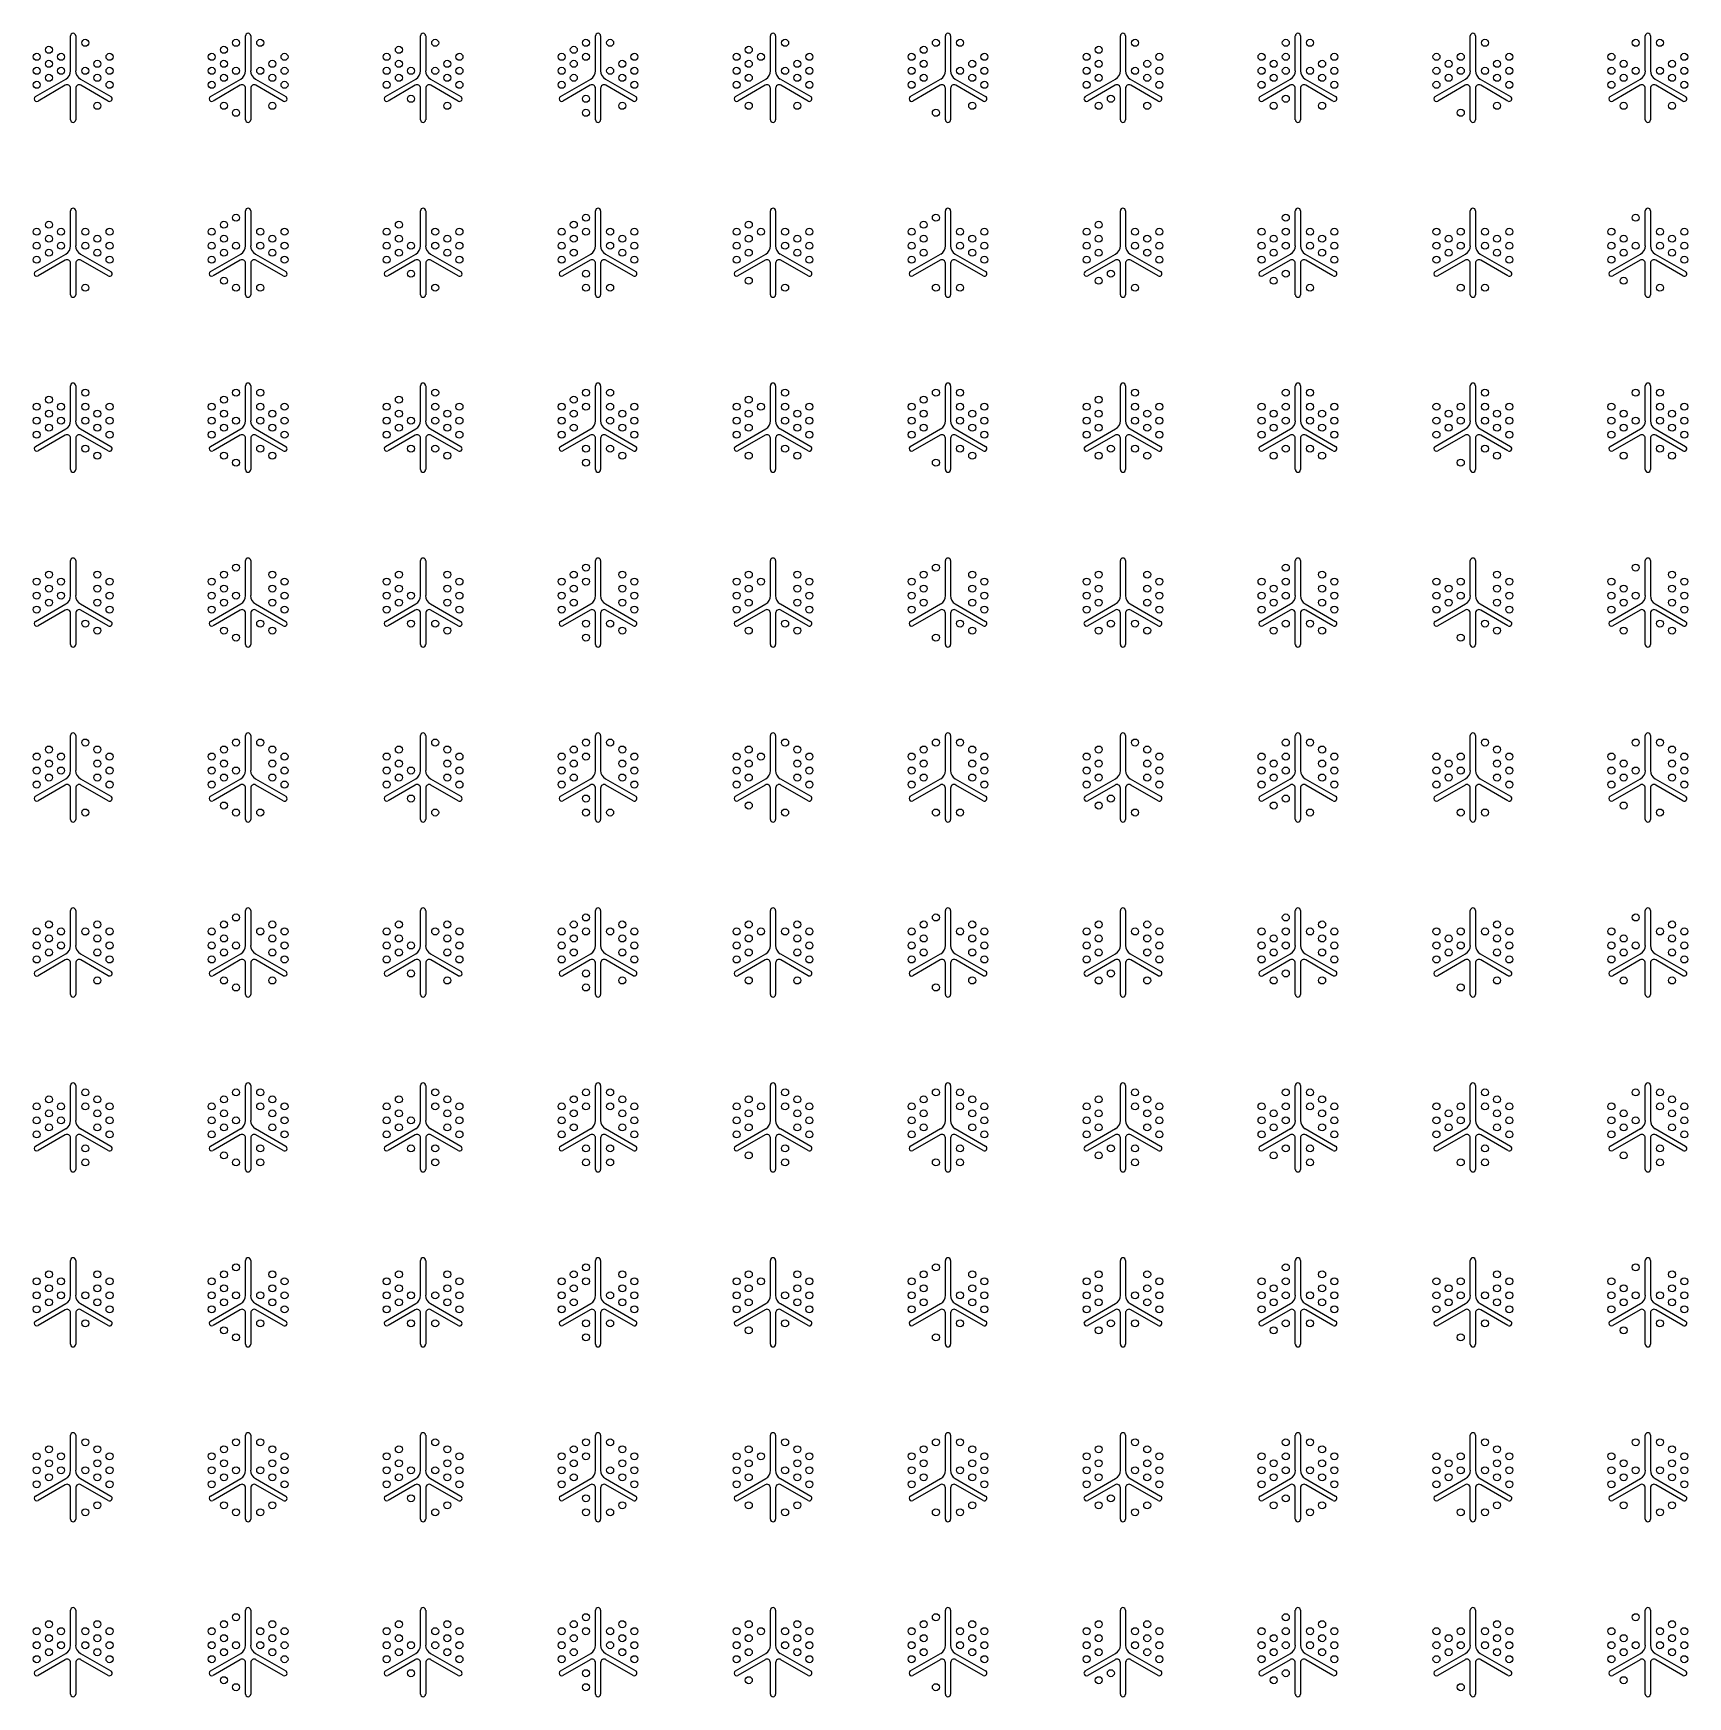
# Model space of a CAD drawing. Header units: metres. Extents: x 19 to 256, y 19 to 256.
import ezdxf

# ---------------------------------------------------------------- set-up
doc = ezdxf.new("R2010")
doc.units = ezdxf.units.M

msp = doc.modelspace()

# ---------------------------------------------------------------- linework, layer by layer
for p, q in [((24.63, 251), (24.63, 256)), ((25.37, 256), (25.37, 251)), ((49.63, 251), (49.63, 256)), ((50.37, 256), (50.37, 251)), ((74.63, 251), (74.63, 256)), ((75.37, 256), (75.37, 251)), ((99.63, 251), (99.63, 256)), ((100.37, 256), (100.37, 251)), ((124.63, 251), (124.63, 256)), ((125.37, 256), (125.37, 251)), ((149.63, 251), (149.63, 256)), ((150.37, 256), (150.37, 251)), ((174.63, 251), (174.63, 256)), ((175.37, 256), (175.37, 251)), ((199.63, 251), (199.63, 256)), ((200.37, 256), (200.37, 251)), ((224.63, 251), (224.63, 256)), ((225.37, 256), (225.37, 251)), ((249.63, 251), (249.63, 256)), ((250.37, 256), (250.37, 251)), ((19.62, 247.32), (23.95, 249.82)), ((26.05, 249.82), (30.38, 247.32)), ((44.62, 247.32), (48.95, 249.82)), ((51.05, 249.82), (55.38, 247.32)), ((69.62, 247.32), (73.95, 249.82)), ((76.05, 249.82), (80.38, 247.32)), ((94.62, 247.32), (98.95, 249.82)), ((101.05, 249.82), (105.38, 247.32)), ((119.62, 247.32), (123.95, 249.82)), ((126.05, 249.82), (130.38, 247.32)), ((144.62, 247.32), (148.95, 249.82)), ((151.05, 249.82), (155.38, 247.32)), ((169.62, 247.32), (173.95, 249.82)), ((176.05, 249.82), (180.38, 247.32)), ((194.62, 247.32), (198.95, 249.82)), ((201.05, 249.82), (205.38, 247.32)), ((219.62, 247.32), (223.95, 249.82)), ((226.05, 249.82), (230.38, 247.32)), ((244.62, 247.32), (248.95, 249.82)), ((251.05, 249.82), (255.38, 247.32)), ((23.88, 248.93), (19.99, 246.68)), ((24.63, 244), (24.63, 248.5)), ((25.37, 248.5), (25.37, 244)), ((30.01, 246.68), (26.12, 248.93)), ((48.88, 248.93), (44.99, 246.68)), ((49.63, 244), (49.63, 248.5)), ((50.37, 248.5), (50.37, 244)), ((55.01, 246.68), (51.12, 248.93)), ((73.88, 248.93), (69.99, 246.68)), ((74.63, 244), (74.63, 248.5)), ((75.37, 248.5), (75.37, 244)), ((80.01, 246.68), (76.12, 248.93)), ((98.88, 248.93), (94.99, 246.68)), ((99.63, 244), (99.63, 248.5)), ((100.37, 248.5), (100.37, 244)), ((105.01, 246.68), (101.12, 248.93)), ((123.88, 248.93), (119.99, 246.68)), ((124.63, 244), (124.63, 248.5)), ((125.37, 248.5), (125.37, 244)), ((130.01, 246.68), (126.12, 248.93)), ((148.88, 248.93), (144.99, 246.68)), ((149.63, 244), (149.63, 248.5)), ((150.37, 248.5), (150.37, 244)), ((155.01, 246.68), (151.12, 248.93)), ((173.88, 248.93), (169.99, 246.68)), ((174.63, 244), (174.63, 248.5)), ((175.37, 248.5), (175.37, 244)), ((180.01, 246.68), (176.12, 248.93)), ((198.88, 248.93), (194.99, 246.68)), ((199.63, 244), (199.63, 248.5)), ((200.37, 248.5), (200.37, 244)), ((205.01, 246.68), (201.12, 248.93)), ((223.88, 248.93), (219.99, 246.68)), ((224.63, 244), (224.63, 248.5)), ((225.37, 248.5), (225.37, 244)), ((230.01, 246.68), (226.12, 248.93)), ((248.88, 248.93), (244.99, 246.68)), ((249.63, 244), (249.63, 248.5)), ((250.37, 248.5), (250.37, 244)), ((255.01, 246.68), (251.12, 248.93)), ((24.63, 226), (24.63, 231)), ((25.37, 231), (25.37, 226)), ((49.63, 226), (49.63, 231)), ((50.37, 231), (50.37, 226)), ((74.63, 226), (74.63, 231)), ((75.37, 231), (75.37, 226)), ((99.63, 226), (99.63, 231)), ((100.37, 231), (100.37, 226)), ((124.63, 226), (124.63, 231)), ((125.37, 231), (125.37, 226)), ((149.63, 226), (149.63, 231)), ((150.37, 231), (150.37, 226)), ((174.63, 226), (174.63, 231)), ((175.37, 231), (175.37, 226)), ((199.63, 226), (199.63, 231)), ((200.37, 231), (200.37, 226)), ((224.63, 226), (224.63, 231)), ((225.37, 231), (225.37, 226)), ((249.63, 226), (249.63, 231)), ((250.37, 231), (250.37, 226)), ((19.62, 222.32), (23.95, 224.82)), ((23.88, 223.93), (19.99, 221.68)), ((24.63, 219), (24.63, 223.5)), ((25.37, 223.5), (25.37, 219)), ((26.05, 224.82), (30.38, 222.32)), ((30.01, 221.68), (26.12, 223.93)), ((44.62, 222.32), (48.95, 224.82)), ((48.88, 223.93), (44.99, 221.68)), ((49.63, 219), (49.63, 223.5)), ((50.37, 223.5), (50.37, 219)), ((51.05, 224.82), (55.38, 222.32)), ((55.01, 221.68), (51.12, 223.93)), ((69.62, 222.32), (73.95, 224.82)), ((73.88, 223.93), (69.99, 221.68)), ((74.63, 219), (74.63, 223.5)), ((75.37, 223.5), (75.37, 219)), ((76.05, 224.82), (80.38, 222.32)), ((80.01, 221.68), (76.12, 223.93)), ((94.62, 222.32), (98.95, 224.82)), ((98.88, 223.93), (94.99, 221.68)), ((99.63, 219), (99.63, 223.5)), ((100.37, 223.5), (100.37, 219)), ((101.05, 224.82), (105.38, 222.32)), ((105.01, 221.68), (101.12, 223.93)), ((119.62, 222.32), (123.95, 224.82)), ((123.88, 223.93), (119.99, 221.68)), ((124.63, 219), (124.63, 223.5)), ((125.37, 223.5), (125.37, 219)), ((126.05, 224.82), (130.38, 222.32)), ((130.01, 221.68), (126.12, 223.93)), ((144.62, 222.32), (148.95, 224.82)), ((148.88, 223.93), (144.99, 221.68)), ((149.63, 219), (149.63, 223.5)), ((150.37, 223.5), (150.37, 219)), ((151.05, 224.82), (155.38, 222.32)), ((155.01, 221.68), (151.12, 223.93)), ((169.62, 222.32), (173.95, 224.82)), ((173.88, 223.93), (169.99, 221.68)), ((174.63, 219), (174.63, 223.5)), ((175.37, 223.5), (175.37, 219)), ((176.05, 224.82), (180.38, 222.32)), ((180.01, 221.68), (176.12, 223.93)), ((194.62, 222.32), (198.95, 224.82)), ((198.88, 223.93), (194.99, 221.68)), ((199.63, 219), (199.63, 223.5)), ((200.37, 223.5), (200.37, 219)), ((201.05, 224.82), (205.38, 222.32)), ((205.01, 221.68), (201.12, 223.93)), ((219.62, 222.32), (223.95, 224.82)), ((223.88, 223.93), (219.99, 221.68)), ((224.63, 219), (224.63, 223.5)), ((225.37, 223.5), (225.37, 219)), ((226.05, 224.82), (230.38, 222.32)), ((230.01, 221.68), (226.12, 223.93)), ((244.62, 222.32), (248.95, 224.82)), ((248.88, 223.93), (244.99, 221.68)), ((249.63, 219), (249.63, 223.5)), ((250.37, 223.5), (250.37, 219)), ((251.05, 224.82), (255.38, 222.32)), ((255.01, 221.68), (251.12, 223.93)), ((24.63, 201), (24.63, 206)), ((25.37, 206), (25.37, 201)), ((49.63, 201), (49.63, 206)), ((50.37, 206), (50.37, 201)), ((74.63, 201), (74.63, 206)), ((75.37, 206), (75.37, 201)), ((99.63, 201), (99.63, 206)), ((100.37, 206), (100.37, 201)), ((124.63, 201), (124.63, 206)), ((125.37, 206), (125.37, 201)), ((149.63, 201), (149.63, 206)), ((150.37, 206), (150.37, 201)), ((174.63, 201), (174.63, 206)), ((175.37, 206), (175.37, 201)), ((199.63, 201), (199.63, 206)), ((200.37, 206), (200.37, 201)), ((224.63, 201), (224.63, 206)), ((225.37, 206), (225.37, 201)), ((249.63, 201), (249.63, 206)), ((250.37, 206), (250.37, 201)), ((19.62, 197.32), (23.95, 199.82)), ((26.05, 199.82), (30.38, 197.32)), ((44.62, 197.32), (48.95, 199.82)), ((51.05, 199.82), (55.38, 197.32)), ((69.62, 197.32), (73.95, 199.82)), ((76.05, 199.82), (80.38, 197.32)), ((94.62, 197.32), (98.95, 199.82)), ((101.05, 199.82), (105.38, 197.32)), ((119.62, 197.32), (123.95, 199.82)), ((126.05, 199.82), (130.38, 197.32)), ((144.62, 197.32), (148.95, 199.82)), ((151.05, 199.82), (155.38, 197.32)), ((169.62, 197.32), (173.95, 199.82)), ((176.05, 199.82), (180.38, 197.32)), ((194.62, 197.32), (198.95, 199.82)), ((201.05, 199.82), (205.38, 197.32)), ((219.62, 197.32), (223.95, 199.82)), ((226.05, 199.82), (230.38, 197.32)), ((244.62, 197.32), (248.95, 199.82)), ((251.05, 199.82), (255.38, 197.32)), ((23.88, 198.93), (19.99, 196.68)), ((24.63, 194), (24.63, 198.5)), ((25.37, 198.5), (25.37, 194)), ((30.01, 196.68), (26.12, 198.93)), ((48.88, 198.93), (44.99, 196.68)), ((49.63, 194), (49.63, 198.5)), ((50.37, 198.5), (50.37, 194)), ((55.01, 196.68), (51.12, 198.93)), ((73.88, 198.93), (69.99, 196.68)), ((74.63, 194), (74.63, 198.5)), ((75.37, 198.5), (75.37, 194)), ((80.01, 196.68), (76.12, 198.93)), ((98.88, 198.93), (94.99, 196.68)), ((99.63, 194), (99.63, 198.5)), ((100.37, 198.5), (100.37, 194)), ((105.01, 196.68), (101.12, 198.93)), ((123.88, 198.93), (119.99, 196.68)), ((124.63, 194), (124.63, 198.5)), ((125.37, 198.5), (125.37, 194)), ((130.01, 196.68), (126.12, 198.93)), ((148.88, 198.93), (144.99, 196.68)), ((149.63, 194), (149.63, 198.5)), ((150.37, 198.5), (150.37, 194)), ((155.01, 196.68), (151.12, 198.93)), ((173.88, 198.93), (169.99, 196.68)), ((174.63, 194), (174.63, 198.5)), ((175.37, 198.5), (175.37, 194)), ((180.01, 196.68), (176.12, 198.93)), ((198.88, 198.93), (194.99, 196.68)), ((199.63, 194), (199.63, 198.5)), ((200.37, 198.5), (200.37, 194)), ((205.01, 196.68), (201.12, 198.93)), ((223.88, 198.93), (219.99, 196.68)), ((224.63, 194), (224.63, 198.5)), ((225.37, 198.5), (225.37, 194)), ((230.01, 196.68), (226.12, 198.93)), ((248.88, 198.93), (244.99, 196.68)), ((249.63, 194), (249.63, 198.5)), ((250.37, 198.5), (250.37, 194)), ((255.01, 196.68), (251.12, 198.93)), ((24.63, 176), (24.63, 181)), ((25.37, 181), (25.37, 176)), ((49.63, 176), (49.63, 181)), ((50.37, 181), (50.37, 176)), ((74.63, 176), (74.63, 181)), ((75.37, 181), (75.37, 176)), ((99.63, 176), (99.63, 181)), ((100.37, 181), (100.37, 176)), ((124.63, 176), (124.63, 181)), ((125.37, 181), (125.37, 176)), ((149.63, 176), (149.63, 181)), ((150.37, 181), (150.37, 176)), ((174.63, 176), (174.63, 181)), ((175.37, 181), (175.37, 176)), ((199.63, 176), (199.63, 181)), ((200.37, 181), (200.37, 176)), ((224.63, 176), (224.63, 181)), ((225.37, 181), (225.37, 176)), ((249.63, 176), (249.63, 181)), ((250.37, 181), (250.37, 176)), ((19.62, 172.32), (23.95, 174.82)), ((23.88, 173.93), (19.99, 171.68)), ((26.05, 174.82), (30.38, 172.32)), ((30.01, 171.68), (26.12, 173.93)), ((44.62, 172.32), (48.95, 174.82)), ((48.88, 173.93), (44.99, 171.68)), ((51.05, 174.82), (55.38, 172.32)), ((55.01, 171.68), (51.12, 173.93)), ((69.62, 172.32), (73.95, 174.82)), ((73.88, 173.93), (69.99, 171.68)), ((76.05, 174.82), (80.38, 172.32)), ((80.01, 171.68), (76.12, 173.93)), ((94.62, 172.32), (98.95, 174.82)), ((98.88, 173.93), (94.99, 171.68)), ((101.05, 174.82), (105.38, 172.32)), ((105.01, 171.68), (101.12, 173.93)), ((119.62, 172.32), (123.95, 174.82)), ((123.88, 173.93), (119.99, 171.68)), ((126.05, 174.82), (130.38, 172.32)), ((130.01, 171.68), (126.12, 173.93)), ((144.62, 172.32), (148.95, 174.82)), ((148.88, 173.93), (144.99, 171.68)), ((151.05, 174.82), (155.38, 172.32)), ((155.01, 171.68), (151.12, 173.93)), ((169.62, 172.32), (173.95, 174.82)), ((173.88, 173.93), (169.99, 171.68)), ((176.05, 174.82), (180.38, 172.32)), ((180.01, 171.68), (176.12, 173.93)), ((194.62, 172.32), (198.95, 174.82)), ((198.88, 173.93), (194.99, 171.68)), ((201.05, 174.82), (205.38, 172.32)), ((205.01, 171.68), (201.12, 173.93)), ((219.62, 172.32), (223.95, 174.82)), ((223.88, 173.93), (219.99, 171.68)), ((226.05, 174.82), (230.38, 172.32)), ((230.01, 171.68), (226.12, 173.93)), ((244.62, 172.32), (248.95, 174.82)), ((248.88, 173.93), (244.99, 171.68)), ((251.05, 174.82), (255.38, 172.32)), ((255.01, 171.68), (251.12, 173.93)), ((24.63, 169), (24.63, 173.5)), ((25.37, 173.5), (25.37, 169)), ((49.63, 169), (49.63, 173.5)), ((50.37, 173.5), (50.37, 169)), ((74.63, 169), (74.63, 173.5)), ((75.37, 173.5), (75.37, 169)), ((99.63, 169), (99.63, 173.5)), ((100.37, 173.5), (100.37, 169)), ((124.63, 169), (124.63, 173.5)), ((125.37, 173.5), (125.37, 169)), ((149.63, 169), (149.63, 173.5)), ((150.37, 173.5), (150.37, 169)), ((174.63, 169), (174.63, 173.5)), ((175.37, 173.5), (175.37, 169)), ((199.63, 169), (199.63, 173.5)), ((200.37, 173.5), (200.37, 169)), ((224.63, 169), (224.63, 173.5)), ((225.37, 173.5), (225.37, 169)), ((249.63, 169), (249.63, 173.5)), ((250.37, 173.5), (250.37, 169)), ((24.63, 151), (24.63, 156)), ((25.37, 156), (25.37, 151)), ((49.63, 151), (49.63, 156)), ((50.37, 156), (50.37, 151)), ((74.63, 151), (74.63, 156)), ((75.37, 156), (75.37, 151)), ((99.63, 151), (99.63, 156)), ((100.37, 156), (100.37, 151)), ((124.63, 151), (124.63, 156)), ((125.37, 156), (125.37, 151)), ((149.63, 151), (149.63, 156)), ((150.37, 156), (150.37, 151)), ((174.63, 151), (174.63, 156)), ((175.37, 156), (175.37, 151)), ((199.63, 151), (199.63, 156)), ((200.37, 156), (200.37, 151)), ((224.63, 151), (224.63, 156)), ((225.37, 156), (225.37, 151)), ((249.63, 151), (249.63, 156)), ((250.37, 156), (250.37, 151)), ((19.62, 147.32), (23.95, 149.82)), ((26.05, 149.82), (30.38, 147.32)), ((44.62, 147.32), (48.95, 149.82)), ((51.05, 149.82), (55.38, 147.32)), ((69.62, 147.32), (73.95, 149.82)), ((76.05, 149.82), (80.38, 147.32)), ((94.62, 147.32), (98.95, 149.82)), ((101.05, 149.82), (105.38, 147.32)), ((119.62, 147.32), (123.95, 149.82)), ((126.05, 149.82), (130.38, 147.32)), ((144.62, 147.32), (148.95, 149.82)), ((151.05, 149.82), (155.38, 147.32)), ((169.62, 147.32), (173.95, 149.82)), ((176.05, 149.82), (180.38, 147.32)), ((194.62, 147.32), (198.95, 149.82)), ((201.05, 149.82), (205.38, 147.32)), ((219.62, 147.32), (223.95, 149.82)), ((226.05, 149.82), (230.38, 147.32)), ((244.62, 147.32), (248.95, 149.82)), ((251.05, 149.82), (255.38, 147.32)), ((23.88, 148.93), (19.99, 146.68)), ((24.63, 144), (24.63, 148.5)), ((25.37, 148.5), (25.37, 144)), ((30.01, 146.68), (26.12, 148.93)), ((48.88, 148.93), (44.99, 146.68)), ((49.63, 144), (49.63, 148.5)), ((50.37, 148.5), (50.37, 144)), ((55.01, 146.68), (51.12, 148.93)), ((73.88, 148.93), (69.99, 146.68)), ((74.63, 144), (74.63, 148.5)), ((75.37, 148.5), (75.37, 144)), ((80.01, 146.68), (76.12, 148.93)), ((98.88, 148.93), (94.99, 146.68)), ((99.63, 144), (99.63, 148.5)), ((100.37, 148.5), (100.37, 144)), ((105.01, 146.68), (101.12, 148.93)), ((123.88, 148.93), (119.99, 146.68)), ((124.63, 144), (124.63, 148.5)), ((125.37, 148.5), (125.37, 144)), ((130.01, 146.68), (126.12, 148.93)), ((148.88, 148.93), (144.99, 146.68)), ((149.63, 144), (149.63, 148.5)), ((150.37, 148.5), (150.37, 144)), ((155.01, 146.68), (151.12, 148.93)), ((173.88, 148.93), (169.99, 146.68)), ((174.63, 144), (174.63, 148.5)), ((175.37, 148.5), (175.37, 144)), ((180.01, 146.68), (176.12, 148.93)), ((198.88, 148.93), (194.99, 146.68)), ((199.63, 144), (199.63, 148.5)), ((200.37, 148.5), (200.37, 144)), ((205.01, 146.68), (201.12, 148.93)), ((223.88, 148.93), (219.99, 146.68)), ((224.63, 144), (224.63, 148.5)), ((225.37, 148.5), (225.37, 144)), ((230.01, 146.68), (226.12, 148.93)), ((248.88, 148.93), (244.99, 146.68)), ((249.63, 144), (249.63, 148.5)), ((250.37, 148.5), (250.37, 144)), ((255.01, 146.68), (251.12, 148.93)), ((24.63, 126), (24.63, 131)), ((25.37, 131), (25.37, 126)), ((49.63, 126), (49.63, 131)), ((50.37, 131), (50.37, 126)), ((74.63, 126), (74.63, 131)), ((75.37, 131), (75.37, 126)), ((99.63, 126), (99.63, 131)), ((100.37, 131), (100.37, 126)), ((124.63, 126), (124.63, 131)), ((125.37, 131), (125.37, 126)), ((149.63, 126), (149.63, 131)), ((150.37, 131), (150.37, 126)), ((174.63, 126), (174.63, 131)), ((175.37, 131), (175.37, 126)), ((199.63, 126), (199.63, 131)), ((200.37, 131), (200.37, 126)), ((224.63, 126), (224.63, 131)), ((225.37, 131), (225.37, 126)), ((249.63, 126), (249.63, 131)), ((250.37, 131), (250.37, 126)), ((19.62, 122.32), (23.95, 124.82)), ((23.88, 123.93), (19.99, 121.68)), ((26.05, 124.82), (30.38, 122.32)), ((30.01, 121.68), (26.12, 123.93)), ((44.62, 122.32), (48.95, 124.82)), ((48.88, 123.93), (44.99, 121.68)), ((51.05, 124.82), (55.38, 122.32)), ((55.01, 121.68), (51.12, 123.93)), ((69.62, 122.32), (73.95, 124.82)), ((73.88, 123.93), (69.99, 121.68)), ((76.05, 124.82), (80.38, 122.32)), ((80.01, 121.68), (76.12, 123.93)), ((94.62, 122.32), (98.95, 124.82)), ((98.88, 123.93), (94.99, 121.68)), ((101.05, 124.82), (105.38, 122.32)), ((105.01, 121.68), (101.12, 123.93)), ((119.62, 122.32), (123.95, 124.82)), ((123.88, 123.93), (119.99, 121.68)), ((126.05, 124.82), (130.38, 122.32)), ((130.01, 121.68), (126.12, 123.93)), ((144.62, 122.32), (148.95, 124.82)), ((148.88, 123.93), (144.99, 121.68)), ((151.05, 124.82), (155.38, 122.32)), ((155.01, 121.68), (151.12, 123.93)), ((169.62, 122.32), (173.95, 124.82)), ((173.88, 123.93), (169.99, 121.68)), ((176.05, 124.82), (180.38, 122.32)), ((180.01, 121.68), (176.12, 123.93)), ((194.62, 122.32), (198.95, 124.82)), ((198.88, 123.93), (194.99, 121.68)), ((201.05, 124.82), (205.38, 122.32)), ((205.01, 121.68), (201.12, 123.93)), ((219.62, 122.32), (223.95, 124.82)), ((223.88, 123.93), (219.99, 121.68)), ((226.05, 124.82), (230.38, 122.32)), ((230.01, 121.68), (226.12, 123.93)), ((244.62, 122.32), (248.95, 124.82)), ((248.88, 123.93), (244.99, 121.68)), ((251.05, 124.82), (255.38, 122.32)), ((255.01, 121.68), (251.12, 123.93)), ((24.63, 119), (24.63, 123.5)), ((25.37, 123.5), (25.37, 119)), ((49.63, 119), (49.63, 123.5)), ((50.37, 123.5), (50.37, 119)), ((74.63, 119), (74.63, 123.5)), ((75.37, 123.5), (75.37, 119)), ((99.63, 119), (99.63, 123.5)), ((100.37, 123.5), (100.37, 119)), ((124.63, 119), (124.63, 123.5)), ((125.37, 123.5), (125.37, 119)), ((149.63, 119), (149.63, 123.5)), ((150.37, 123.5), (150.37, 119)), ((174.63, 119), (174.63, 123.5)), ((175.37, 123.5), (175.37, 119)), ((199.63, 119), (199.63, 123.5)), ((200.37, 123.5), (200.37, 119)), ((224.63, 119), (224.63, 123.5)), ((225.37, 123.5), (225.37, 119)), ((249.63, 119), (249.63, 123.5)), ((250.37, 123.5), (250.37, 119)), ((24.63, 101), (24.63, 106)), ((25.37, 106), (25.37, 101)), ((49.63, 101), (49.63, 106)), ((50.37, 106), (50.37, 101)), ((74.63, 101), (74.63, 106)), ((75.37, 106), (75.37, 101)), ((99.63, 101), (99.63, 106)), ((100.37, 106), (100.37, 101)), ((124.63, 101), (124.63, 106)), ((125.37, 106), (125.37, 101)), ((149.63, 101), (149.63, 106)), ((150.37, 106), (150.37, 101)), ((174.63, 101), (174.63, 106)), ((175.37, 106), (175.37, 101)), ((199.63, 101), (199.63, 106)), ((200.37, 106), (200.37, 101)), ((224.63, 101), (224.63, 106)), ((225.37, 106), (225.37, 101)), ((249.63, 101), (249.63, 106)), ((250.37, 106), (250.37, 101)), ((19.62, 97.32), (23.95, 99.82)), ((23.88, 98.93), (19.99, 96.68)), ((24.63, 94), (24.63, 98.5)), ((25.37, 98.5), (25.37, 94)), ((26.05, 99.82), (30.38, 97.32)), ((30.01, 96.68), (26.12, 98.93)), ((44.62, 97.32), (48.95, 99.82)), ((48.88, 98.93), (44.99, 96.68)), ((49.63, 94), (49.63, 98.5)), ((50.37, 98.5), (50.37, 94)), ((51.05, 99.82), (55.38, 97.32)), ((55.01, 96.68), (51.12, 98.93)), ((69.62, 97.32), (73.95, 99.82)), ((73.88, 98.93), (69.99, 96.68)), ((74.63, 94), (74.63, 98.5)), ((75.37, 98.5), (75.37, 94)), ((76.05, 99.82), (80.38, 97.32)), ((80.01, 96.68), (76.12, 98.93)), ((94.62, 97.32), (98.95, 99.82)), ((98.88, 98.93), (94.99, 96.68)), ((99.63, 94), (99.63, 98.5)), ((100.37, 98.5), (100.37, 94)), ((101.05, 99.82), (105.38, 97.32)), ((105.01, 96.68), (101.12, 98.93)), ((119.62, 97.32), (123.95, 99.82)), ((123.88, 98.93), (119.99, 96.68)), ((124.63, 94), (124.63, 98.5)), ((125.37, 98.5), (125.37, 94)), ((126.05, 99.82), (130.38, 97.32)), ((130.01, 96.68), (126.12, 98.93)), ((144.62, 97.32), (148.95, 99.82)), ((148.88, 98.93), (144.99, 96.68)), ((149.63, 94), (149.63, 98.5)), ((150.37, 98.5), (150.37, 94)), ((151.05, 99.82), (155.38, 97.32)), ((155.01, 96.68), (151.12, 98.93)), ((169.62, 97.32), (173.95, 99.82)), ((173.88, 98.93), (169.99, 96.68)), ((174.63, 94), (174.63, 98.5)), ((175.37, 98.5), (175.37, 94)), ((176.05, 99.82), (180.38, 97.32)), ((180.01, 96.68), (176.12, 98.93)), ((194.62, 97.32), (198.95, 99.82)), ((198.88, 98.93), (194.99, 96.68)), ((199.63, 94), (199.63, 98.5)), ((200.37, 98.5), (200.37, 94)), ((201.05, 99.82), (205.38, 97.32)), ((205.01, 96.68), (201.12, 98.93)), ((219.62, 97.32), (223.95, 99.82)), ((223.88, 98.93), (219.99, 96.68)), ((224.63, 94), (224.63, 98.5)), ((225.37, 98.5), (225.37, 94)), ((226.05, 99.82), (230.38, 97.32)), ((230.01, 96.68), (226.12, 98.93)), ((244.62, 97.32), (248.95, 99.82)), ((248.88, 98.93), (244.99, 96.68)), ((249.63, 94), (249.63, 98.5)), ((250.37, 98.5), (250.37, 94)), ((251.05, 99.82), (255.38, 97.32)), ((255.01, 96.68), (251.12, 98.93)), ((24.63, 76), (24.63, 81)), ((25.37, 81), (25.37, 76)), ((49.63, 76), (49.63, 81)), ((50.37, 81), (50.37, 76)), ((74.63, 76), (74.63, 81)), ((75.37, 81), (75.37, 76)), ((99.63, 76), (99.63, 81)), ((100.37, 81), (100.37, 76)), ((124.63, 76), (124.63, 81)), ((125.37, 81), (125.37, 76)), ((149.63, 76), (149.63, 81)), ((150.37, 81), (150.37, 76)), ((174.63, 76), (174.63, 81)), ((175.37, 81), (175.37, 76)), ((199.63, 76), (199.63, 81)), ((200.37, 81), (200.37, 76)), ((224.63, 76), (224.63, 81)), ((225.37, 81), (225.37, 76)), ((249.63, 76), (249.63, 81)), ((250.37, 81), (250.37, 76)), ((19.62, 72.32), (23.95, 74.82)), ((23.88, 73.93), (19.99, 71.68)), ((26.05, 74.82), (30.38, 72.32)), ((30.01, 71.68), (26.12, 73.93)), ((44.62, 72.32), (48.95, 74.82)), ((48.88, 73.93), (44.99, 71.68)), ((51.05, 74.82), (55.38, 72.32)), ((55.01, 71.68), (51.12, 73.93)), ((69.62, 72.32), (73.95, 74.82)), ((73.88, 73.93), (69.99, 71.68)), ((76.05, 74.82), (80.38, 72.32)), ((80.01, 71.68), (76.12, 73.93)), ((94.62, 72.32), (98.95, 74.82)), ((98.88, 73.93), (94.99, 71.68)), ((101.05, 74.82), (105.38, 72.32)), ((105.01, 71.68), (101.12, 73.93)), ((119.62, 72.32), (123.95, 74.82)), ((123.88, 73.93), (119.99, 71.68)), ((126.05, 74.82), (130.38, 72.32)), ((130.01, 71.68), (126.12, 73.93)), ((144.62, 72.32), (148.95, 74.82)), ((148.88, 73.93), (144.99, 71.68)), ((151.05, 74.82), (155.38, 72.32)), ((155.01, 71.68), (151.12, 73.93)), ((169.62, 72.32), (173.95, 74.82)), ((173.88, 73.93), (169.99, 71.68)), ((176.05, 74.82), (180.38, 72.32)), ((180.01, 71.68), (176.12, 73.93)), ((194.62, 72.32), (198.95, 74.82)), ((198.88, 73.93), (194.99, 71.68)), ((201.05, 74.82), (205.38, 72.32)), ((205.01, 71.68), (201.12, 73.93)), ((219.62, 72.32), (223.95, 74.82)), ((223.88, 73.93), (219.99, 71.68)), ((226.05, 74.82), (230.38, 72.32)), ((230.01, 71.68), (226.12, 73.93)), ((244.62, 72.32), (248.95, 74.82)), ((248.88, 73.93), (244.99, 71.68)), ((251.05, 74.82), (255.38, 72.32)), ((255.01, 71.68), (251.12, 73.93)), ((24.63, 69), (24.63, 73.5)), ((25.37, 73.5), (25.37, 69)), ((49.63, 69), (49.63, 73.5)), ((50.37, 73.5), (50.37, 69)), ((74.63, 69), (74.63, 73.5)), ((75.37, 73.5), (75.37, 69)), ((99.63, 69), (99.63, 73.5)), ((100.37, 73.5), (100.37, 69)), ((124.63, 69), (124.63, 73.5)), ((125.37, 73.5), (125.37, 69)), ((149.63, 69), (149.63, 73.5)), ((150.37, 73.5), (150.37, 69)), ((174.63, 69), (174.63, 73.5)), ((175.37, 73.5), (175.37, 69)), ((199.63, 69), (199.63, 73.5)), ((200.37, 73.5), (200.37, 69)), ((224.63, 69), (224.63, 73.5)), ((225.37, 73.5), (225.37, 69)), ((249.63, 69), (249.63, 73.5)), ((250.37, 73.5), (250.37, 69)), ((24.63, 51), (24.63, 56)), ((25.37, 56), (25.37, 51)), ((49.63, 51), (49.63, 56)), ((50.37, 56), (50.37, 51)), ((74.63, 51), (74.63, 56)), ((75.37, 56), (75.37, 51)), ((99.63, 51), (99.63, 56)), ((100.37, 56), (100.37, 51)), ((124.63, 51), (124.63, 56)), ((125.37, 56), (125.37, 51)), ((149.63, 51), (149.63, 56)), ((150.37, 56), (150.37, 51)), ((174.63, 51), (174.63, 56)), ((175.37, 56), (175.37, 51)), ((199.63, 51), (199.63, 56)), ((200.37, 56), (200.37, 51)), ((224.63, 51), (224.63, 56)), ((225.37, 56), (225.37, 51)), ((249.63, 51), (249.63, 56)), ((250.37, 56), (250.37, 51)), ((19.62, 47.32), (23.95, 49.82)), ((23.88, 48.93), (19.99, 46.68)), ((24.63, 44), (24.63, 48.5)), ((25.37, 48.5), (25.37, 44)), ((26.05, 49.82), (30.38, 47.32)), ((30.01, 46.68), (26.12, 48.93)), ((44.62, 47.32), (48.95, 49.82)), ((48.88, 48.93), (44.99, 46.68)), ((49.63, 44), (49.63, 48.5)), ((50.37, 48.5), (50.37, 44)), ((51.05, 49.82), (55.38, 47.32)), ((55.01, 46.68), (51.12, 48.93)), ((69.62, 47.32), (73.95, 49.82)), ((73.88, 48.93), (69.99, 46.68)), ((74.63, 44), (74.63, 48.5)), ((75.37, 48.5), (75.37, 44)), ((76.05, 49.82), (80.38, 47.32)), ((80.01, 46.68), (76.12, 48.93)), ((94.62, 47.32), (98.95, 49.82)), ((98.88, 48.93), (94.99, 46.68)), ((99.63, 44), (99.63, 48.5)), ((100.37, 48.5), (100.37, 44)), ((101.05, 49.82), (105.38, 47.32)), ((105.01, 46.68), (101.12, 48.93)), ((119.62, 47.32), (123.95, 49.82)), ((123.88, 48.93), (119.99, 46.68)), ((124.63, 44), (124.63, 48.5)), ((125.37, 48.5), (125.37, 44)), ((126.05, 49.82), (130.38, 47.32)), ((130.01, 46.68), (126.12, 48.93)), ((144.62, 47.32), (148.95, 49.82)), ((148.88, 48.93), (144.99, 46.68)), ((149.63, 44), (149.63, 48.5)), ((150.37, 48.5), (150.37, 44)), ((151.05, 49.82), (155.38, 47.32)), ((155.01, 46.68), (151.12, 48.93)), ((169.62, 47.32), (173.95, 49.82)), ((173.88, 48.93), (169.99, 46.68)), ((174.63, 44), (174.63, 48.5)), ((175.37, 48.5), (175.37, 44)), ((176.05, 49.82), (180.38, 47.32)), ((180.01, 46.68), (176.12, 48.93)), ((194.62, 47.32), (198.95, 49.82)), ((198.88, 48.93), (194.99, 46.68)), ((199.63, 44), (199.63, 48.5)), ((200.37, 48.5), (200.37, 44)), ((201.05, 49.82), (205.38, 47.32)), ((205.01, 46.68), (201.12, 48.93)), ((219.62, 47.32), (223.95, 49.82)), ((223.88, 48.93), (219.99, 46.68)), ((224.63, 44), (224.63, 48.5)), ((225.37, 48.5), (225.37, 44)), ((226.05, 49.82), (230.38, 47.32)), ((230.01, 46.68), (226.12, 48.93)), ((244.62, 47.32), (248.95, 49.82)), ((248.88, 48.93), (244.99, 46.68)), ((249.63, 44), (249.63, 48.5)), ((250.37, 48.5), (250.37, 44)), ((251.05, 49.82), (255.38, 47.32)), ((255.01, 46.68), (251.12, 48.93)), ((24.63, 26), (24.63, 31)), ((25.37, 31), (25.37, 26)), ((49.63, 26), (49.63, 31)), ((50.37, 31), (50.37, 26)), ((74.63, 26), (74.63, 31)), ((75.37, 31), (75.37, 26)), ((99.63, 26), (99.63, 31)), ((100.37, 31), (100.37, 26)), ((124.63, 26), (124.63, 31)), ((125.37, 31), (125.37, 26)), ((149.63, 26), (149.63, 31)), ((150.37, 31), (150.37, 26)), ((174.63, 26), (174.63, 31)), ((175.37, 31), (175.37, 26)), ((199.63, 26), (199.63, 31)), ((200.37, 31), (200.37, 26)), ((224.63, 26), (224.63, 31)), ((225.37, 31), (225.37, 26)), ((249.63, 26), (249.63, 31)), ((250.37, 31), (250.37, 26)), ((19.62, 22.32), (23.95, 24.82)), ((23.88, 23.93), (19.99, 21.68)), ((26.05, 24.82), (30.38, 22.32)), ((30.01, 21.68), (26.12, 23.93)), ((44.62, 22.32), (48.95, 24.82)), ((48.88, 23.93), (44.99, 21.68)), ((51.05, 24.82), (55.38, 22.32)), ((55.01, 21.68), (51.12, 23.93)), ((69.62, 22.32), (73.95, 24.82)), ((73.88, 23.93), (69.99, 21.68)), ((76.05, 24.82), (80.38, 22.32)), ((80.01, 21.68), (76.12, 23.93)), ((94.62, 22.32), (98.95, 24.82)), ((98.88, 23.93), (94.99, 21.68)), ((101.05, 24.82), (105.38, 22.32)), ((105.01, 21.68), (101.12, 23.93)), ((119.62, 22.32), (123.95, 24.82)), ((123.88, 23.93), (119.99, 21.68)), ((126.05, 24.82), (130.38, 22.32)), ((130.01, 21.68), (126.12, 23.93)), ((144.62, 22.32), (148.95, 24.82)), ((148.88, 23.93), (144.99, 21.68)), ((151.05, 24.82), (155.38, 22.32)), ((155.01, 21.68), (151.12, 23.93)), ((169.62, 22.32), (173.95, 24.82)), ((173.88, 23.93), (169.99, 21.68)), ((176.05, 24.82), (180.38, 22.32)), ((180.01, 21.68), (176.12, 23.93)), ((194.62, 22.32), (198.95, 24.82)), ((198.88, 23.93), (194.99, 21.68)), ((201.05, 24.82), (205.38, 22.32)), ((205.01, 21.68), (201.12, 23.93)), ((219.62, 22.32), (223.95, 24.82)), ((223.88, 23.93), (219.99, 21.68)), ((226.05, 24.82), (230.38, 22.32)), ((230.01, 21.68), (226.12, 23.93)), ((244.62, 22.32), (248.95, 24.82)), ((248.88, 23.93), (244.99, 21.68)), ((251.05, 24.82), (255.38, 22.32)), ((255.01, 21.68), (251.12, 23.93)), ((24.63, 19), (24.63, 23.5)), ((25.37, 23.5), (25.37, 19)), ((49.63, 19), (49.63, 23.5)), ((50.37, 23.5), (50.37, 19)), ((74.63, 19), (74.63, 23.5)), ((75.37, 23.5), (75.37, 19)), ((99.63, 19), (99.63, 23.5)), ((100.37, 23.5), (100.37, 19)), ((124.63, 19), (124.63, 23.5)), ((125.37, 23.5), (125.37, 19)), ((149.63, 19), (149.63, 23.5)), ((150.37, 23.5), (150.37, 19)), ((174.63, 19), (174.63, 23.5)), ((175.37, 23.5), (175.37, 19)), ((199.63, 19), (199.63, 23.5)), ((200.37, 23.5), (200.37, 19)), ((224.63, 19), (224.63, 23.5)), ((225.37, 23.5), (225.37, 19)), ((249.63, 19), (249.63, 23.5)), ((250.37, 23.5), (250.37, 19))]:
    msp.add_line(p, q)
for centre in [(21.54, 254), (26.73, 255), (46.54, 254), (48.27, 255), (51.73, 255), (71.54, 254), (76.73, 255), (96.54, 254), (98.27, 255), (101.73, 255), (121.54, 254), (126.73, 255), (146.54, 254), (148.27, 255), (151.73, 255), (171.54, 254), (176.73, 255), (198.27, 255), (201.73, 255), (226.73, 255), (248.27, 255), (251.73, 255), (19.8, 253), (21.54, 252), (23.27, 253), (28.46, 252), (30.2, 253), (44.8, 253), (46.54, 252), (53.46, 252), (55.2, 253), (69.8, 253), (71.54, 252), (78.46, 252), (80.2, 253), (94.8, 253), (96.54, 252), (98.27, 253), (103.46, 252), (105.2, 253), (119.8, 253), (121.54, 252), (123.27, 253), (128.46, 252), (130.2, 253), (144.8, 253), (146.54, 252), (153.46, 252), (155.2, 253), (169.8, 253), (171.54, 252), (178.46, 252), (180.2, 253), (194.8, 253), (196.54, 252), (198.27, 253), (203.46, 252), (205.2, 253), (219.8, 253), (221.54, 252), (223.27, 253), (228.46, 252), (230.2, 253), (244.8, 253), (246.54, 252), (253.46, 252), (255.2, 253), (19.8, 251), (21.54, 250), (23.27, 251), (26.73, 251), (28.46, 250), (30.2, 251), (44.8, 251), (46.54, 250), (48.27, 251), (51.73, 251), (53.46, 250), (55.2, 251), (69.8, 251), (71.54, 250), (73.27, 251), (76.73, 251), (78.46, 250), (80.2, 251), (94.8, 251), (96.54, 250), (101.73, 251), (103.46, 250), (105.2, 251), (119.8, 251), (121.54, 250), (126.73, 251), (128.46, 250), (130.2, 251), (144.8, 251), (146.54, 250), (151.73, 251), (153.46, 250), (155.2, 251), (169.8, 251), (171.54, 250), (176.73, 251), (178.46, 250), (180.2, 251), (194.8, 251), (196.54, 250), (198.27, 251), (201.73, 251), (203.46, 250), (205.2, 251), (219.8, 251), (221.54, 250), (223.27, 251), (226.73, 251), (228.46, 250), (230.2, 251), (244.8, 251), (246.54, 250), (248.27, 251), (251.73, 251), (253.46, 250), (255.2, 251), (19.8, 249), (30.2, 249), (44.8, 249), (55.2, 249), (69.8, 249), (73.27, 247), (80.2, 249), (94.8, 249), (98.27, 247), (105.2, 249), (119.8, 249), (130.2, 249), (144.8, 249), (155.2, 249), (169.8, 249), (173.27, 247), (180.2, 249), (194.8, 249), (198.27, 247), (205.2, 249), (219.8, 249), (230.2, 249), (244.8, 249), (255.2, 249), (28.46, 246), (46.54, 246), (48.27, 245), (53.46, 246), (78.46, 246), (98.27, 245), (103.46, 246), (121.54, 246), (128.46, 246), (148.27, 245), (153.46, 246), (171.54, 246), (178.46, 246), (196.54, 246), (203.46, 246), (223.27, 245), (228.46, 246), (246.54, 246), (253.46, 246), (19.8, 228), (21.54, 229), (23.27, 228), (26.73, 228), (30.2, 228), (44.8, 228), (46.54, 229), (48.27, 230), (51.73, 228), (55.2, 228), (69.8, 228), (71.54, 229), (76.73, 228), (80.2, 228), (94.8, 228), (96.54, 229), (98.27, 230), (98.27, 228), (101.73, 228), (105.2, 228), (119.8, 228), (121.54, 229), (123.27, 228), (126.73, 228), (130.2, 228), (144.8, 228), (146.54, 229), (148.27, 230), (151.73, 228), (155.2, 228), (169.8, 228), (171.54, 229), (176.73, 228), (180.2, 228), (194.8, 228), (198.27, 230), (198.27, 228), (201.73, 228), (205.2, 228), (219.8, 228), (223.27, 228), (226.73, 228), (230.2, 228), (244.8, 228), (248.27, 230), (251.73, 228), (255.2, 228), (19.8, 226), (21.54, 227), (23.27, 226), (26.73, 226), (28.46, 227), (30.2, 226), (44.8, 226), (46.54, 227), (48.27, 226), (51.73, 226), (53.46, 227), (55.2, 226), (69.8, 226), (71.54, 227), (73.27, 226), (76.73, 226), (78.46, 227), (80.2, 226), (94.8, 226), (96.54, 227), (101.73, 226), (103.46, 227), (105.2, 226), (119.8, 226), (121.54, 227), (126.73, 226), (128.46, 227), (130.2, 226), (144.8, 226), (146.54, 227), (151.73, 226), (153.46, 227), (155.2, 226), (169.8, 226), (171.54, 227), (176.73, 226), (178.46, 227), (180.2, 226), (194.8, 226), (196.54, 227), (198.27, 226), (201.73, 226), (203.46, 227), (205.2, 226), (219.8, 226), (221.54, 227), (223.27, 226), (226.73, 226), (228.46, 227), (230.2, 226), (244.8, 226), (246.54, 227), (248.27, 226), (251.73, 226), (253.46, 227), (255.2, 226), (19.8, 224), (21.54, 225), (28.46, 225), (30.2, 224), (44.8, 224), (46.54, 225), (53.46, 225), (55.2, 224), (69.8, 224), (71.54, 225), (78.46, 225), (80.2, 224), (94.8, 224), (96.54, 225), (103.46, 225), (105.2, 224), (119.8, 224), (121.54, 225), (128.46, 225), (130.2, 224), (144.8, 224), (146.54, 225), (153.46, 225), (155.2, 224), (169.8, 224), (171.54, 225), (178.46, 225), (180.2, 224), (194.8, 224), (196.54, 225), (203.46, 225), (205.2, 224), (219.8, 224), (221.54, 225), (228.46, 225), (230.2, 224), (244.8, 224), (246.54, 225), (253.46, 225), (255.2, 224), (46.54, 221), (73.27, 222), (98.27, 222), (121.54, 221), (171.54, 221), (173.27, 222), (196.54, 221), (198.27, 222), (246.54, 221), (26.73, 220), (48.27, 220), (51.73, 220), (76.73, 220), (98.27, 220), (101.73, 220), (126.73, 220), (148.27, 220), (151.73, 220), (176.73, 220), (201.73, 220), (223.27, 220), (226.73, 220), (251.73, 220), (21.54, 204), (26.73, 205), (46.54, 204), (48.27, 205), (51.73, 205), (71.54, 204), (76.73, 205), (96.54, 204), (98.27, 205), (101.73, 205), (121.54, 204), (126.73, 205), (146.54, 204), (148.27, 205), (151.73, 205), (171.54, 204), (176.73, 205), (198.27, 205), (201.73, 205), (226.73, 205), (248.27, 205), (251.73, 205), (19.8, 203), (21.54, 202), (23.27, 203), (26.73, 203), (28.46, 202), (30.2, 203), (44.8, 203), (46.54, 202), (51.73, 203), (53.46, 202), (55.2, 203), (69.8, 203), (71.54, 202), (76.73, 203), (78.46, 202), (80.2, 203), (94.8, 203), (96.54, 202), (98.27, 203), (101.73, 203), (103.46, 202), (105.2, 203), (119.8, 203), (121.54, 202), (123.27, 203), (126.73, 203), (128.46, 202), (130.2, 203), (144.8, 203), (146.54, 202), (151.73, 203), (153.46, 202), (155.2, 203), (169.8, 203), (171.54, 202), (176.73, 203), (178.46, 202), (180.2, 203), (194.8, 203), (196.54, 202), (198.27, 203), (201.73, 203), (203.46, 202), (205.2, 203), (219.8, 203), (221.54, 202), (223.27, 203), (226.73, 203), (228.46, 202), (230.2, 203), (244.8, 203), (246.54, 202), (251.73, 203), (253.46, 202), (255.2, 203), (19.8, 201), (21.54, 200), (23.27, 201), (26.73, 201), (28.46, 200), (30.2, 201), (44.8, 201), (46.54, 200), (48.27, 201), (51.73, 201), (53.46, 200), (55.2, 201), (69.8, 201), (71.54, 200), (73.27, 201), (76.73, 201), (78.46, 200), (80.2, 201), (94.8, 201), (96.54, 200), (101.73, 201), (103.46, 200), (105.2, 201), (119.8, 201), (121.54, 200), (126.73, 201), (128.46, 200), (130.2, 201), (144.8, 201), (146.54, 200), (151.73, 201), (153.46, 200), (155.2, 201), (169.8, 201), (171.54, 200), (176.73, 201), (178.46, 200), (180.2, 201), (194.8, 201), (196.54, 200), (198.27, 201), (201.73, 201), (203.46, 200), (205.2, 201), (219.8, 201), (221.54, 200), (223.27, 201), (226.73, 201), (228.46, 200), (230.2, 201), (244.8, 201), (246.54, 200), (248.27, 201), (251.73, 201), (253.46, 200), (255.2, 201), (19.8, 199), (26.73, 197), (30.2, 199), (44.8, 199), (51.73, 197), (55.2, 199), (69.8, 199), (73.27, 197), (76.73, 197), (80.2, 199), (94.8, 199), (98.27, 197), (101.73, 197), (105.2, 199), (119.8, 199), (126.73, 197), (130.2, 199), (144.8, 199), (151.73, 197), (155.2, 199), (169.8, 199), (173.27, 197), (176.73, 197), (180.2, 199), (194.8, 199), (198.27, 197), (201.73, 197), (205.2, 199), (219.8, 199), (226.73, 197), (230.2, 199), (244.8, 199), (251.73, 197), (255.2, 199), (28.46, 196), (46.54, 196), (48.27, 195), (53.46, 196), (78.46, 196), (98.27, 195), (103.46, 196), (121.54, 196), (128.46, 196), (148.27, 195), (153.46, 196), (171.54, 196), (178.46, 196), (196.54, 196), (203.46, 196), (223.27, 195), (228.46, 196), (246.54, 196), (253.46, 196), (19.8, 178), (21.54, 179), (23.27, 178), (28.46, 179), (30.2, 178), (44.8, 178), (46.54, 179), (48.27, 180), (53.46, 179), (55.2, 178), (69.8, 178), (71.54, 179), (78.46, 179), (80.2, 178), (94.8, 178), (96.54, 179), (98.27, 180), (98.27, 178), (103.46, 179), (105.2, 178), (119.8, 178), (121.54, 179), (123.27, 178), (128.46, 179), (130.2, 178), (144.8, 178), (146.54, 179), (148.27, 180), (153.46, 179), (155.2, 178), (169.8, 178), (171.54, 179), (178.46, 179), (180.2, 178), (194.8, 178), (198.27, 180), (198.27, 178), (203.46, 179), (205.2, 178), (219.8, 178), (223.27, 178), (228.46, 179), (230.2, 178), (244.8, 178), (248.27, 180), (253.46, 179), (255.2, 178), (19.8, 176), (21.54, 177), (23.27, 176), (28.46, 177), (30.2, 176), (44.8, 176), (46.54, 177), (48.27, 176), (53.46, 177), (55.2, 176), (69.8, 176), (71.54, 177), (73.27, 176), (78.46, 177), (80.2, 176), (94.8, 176), (96.54, 177), (103.46, 177), (105.2, 176), (119.8, 176), (121.54, 177), (128.46, 177), (130.2, 176), (144.8, 176), (146.54, 177), (153.46, 177), (155.2, 176), (169.8, 176), (171.54, 177), (178.46, 177), (180.2, 176), (194.8, 176), (196.54, 177), (198.27, 176), (203.46, 177), (205.2, 176), (219.8, 176), (221.54, 177), (223.27, 176), (228.46, 177), (230.2, 176), (244.8, 176), (246.54, 177), (248.27, 176), (253.46, 177), (255.2, 176), (19.8, 174), (21.54, 175), (28.46, 175), (30.2, 174), (44.8, 174), (46.54, 175), (53.46, 175), (55.2, 174), (69.8, 174), (71.54, 175), (78.46, 175), (80.2, 174), (94.8, 174), (96.54, 175), (103.46, 175), (105.2, 174), (119.8, 174), (121.54, 175), (128.46, 175), (130.2, 174), (144.8, 174), (146.54, 175), (153.46, 175), (155.2, 174), (169.8, 174), (171.54, 175), (178.46, 175), (180.2, 174), (194.8, 174), (196.54, 175), (203.46, 175), (205.2, 174), (219.8, 174), (221.54, 175), (228.46, 175), (230.2, 174), (244.8, 174), (246.54, 175), (253.46, 175), (255.2, 174), (26.73, 172), (28.46, 171), (46.54, 171), (51.73, 172), (53.46, 171), (73.27, 172), (76.73, 172), (78.46, 171), (98.27, 172), (101.73, 172), (103.46, 171), (121.54, 171), (126.73, 172), (128.46, 171), (151.73, 172), (153.46, 171), (171.54, 171), (173.27, 172), (176.73, 172), (178.46, 171), (196.54, 171), (198.27, 172), (201.73, 172), (203.46, 171), (226.73, 172), (228.46, 171), (246.54, 171), (251.73, 172), (253.46, 171), (48.27, 170), (98.27, 170), (148.27, 170), (223.27, 170), (26.73, 155), (48.27, 155), (51.73, 155), (76.73, 155), (98.27, 155), (101.73, 155), (126.73, 155), (148.27, 155), (151.73, 155), (176.73, 155), (198.27, 155), (201.73, 155), (226.73, 155), (248.27, 155), (251.73, 155), (19.8, 153), (21.54, 154), (21.54, 152), (23.27, 153), (28.46, 154), (28.46, 152), (30.2, 153), (44.8, 153), (46.54, 154), (46.54, 152), (53.46, 154), (53.46, 152), (55.2, 153), (69.8, 153), (71.54, 154), (71.54, 152), (78.46, 154), (78.46, 152), (80.2, 153), (94.8, 153), (96.54, 154), (96.54, 152), (98.27, 153), (103.46, 154), (103.46, 152), (105.2, 153), (119.8, 153), (121.54, 154), (121.54, 152), (123.27, 153), (128.46, 154), (128.46, 152), (130.2, 153), (144.8, 153), (146.54, 154), (146.54, 152), (153.46, 154), (153.46, 152), (155.2, 153), (169.8, 153), (171.54, 154), (171.54, 152), (178.46, 154), (178.46, 152), (180.2, 153), (194.8, 153), (196.54, 152), (198.27, 153), (203.46, 154), (203.46, 152), (205.2, 153), (219.8, 153), (221.54, 152), (223.27, 153), (228.46, 154), (228.46, 152), (230.2, 153), (244.8, 153), (246.54, 152), (253.46, 154), (253.46, 152), (255.2, 153), (19.8, 151), (21.54, 150), (23.27, 151), (28.46, 150), (30.2, 151), (44.8, 151), (46.54, 150), (48.27, 151), (53.46, 150), (55.2, 151), (69.8, 151), (71.54, 150), (73.27, 151), (78.46, 150), (80.2, 151), (94.8, 151), (96.54, 150), (103.46, 150), (105.2, 151), (119.8, 151), (121.54, 150), (128.46, 150), (130.2, 151), (144.8, 151), (146.54, 150), (153.46, 150), (155.2, 151), (169.8, 151), (171.54, 150), (178.46, 150), (180.2, 151), (194.8, 151), (196.54, 150), (198.27, 151), (203.46, 150), (205.2, 151), (219.8, 151), (221.54, 150), (223.27, 151), (228.46, 150), (230.2, 151), (244.8, 151), (246.54, 150), (248.27, 151), (253.46, 150), (255.2, 151), (19.8, 149), (30.2, 149), (44.8, 149), (55.2, 149), (69.8, 149), (73.27, 147), (80.2, 149), (94.8, 149), (98.27, 147), (105.2, 149), (119.8, 149), (130.2, 149), (144.8, 149), (155.2, 149), (169.8, 149), (173.27, 147), (180.2, 149), (194.8, 149), (198.27, 147), (205.2, 149), (219.8, 149), (230.2, 149), (244.8, 149), (255.2, 149), (26.73, 145), (46.54, 146), (48.27, 145), (51.73, 145), (76.73, 145), (98.27, 145), (101.73, 145), (121.54, 146), (126.73, 145), (148.27, 145), (151.73, 145), (171.54, 146), (176.73, 145), (196.54, 146), (201.73, 145), (223.27, 145), (226.73, 145), (246.54, 146), (251.73, 145), (19.8, 128), (21.54, 129), (23.27, 128), (26.73, 128), (28.46, 129), (30.2, 128), (44.8, 128), (46.54, 129), (48.27, 130), (51.73, 128), (53.46, 129), (55.2, 128), (69.8, 128), (71.54, 129), (76.73, 128), (78.46, 129), (80.2, 128), (94.8, 128), (96.54, 129), (98.27, 130), (98.27, 128), (101.73, 128), (103.46, 129), (105.2, 128), (119.8, 128), (121.54, 129), (123.27, 128), (126.73, 128), (128.46, 129), (130.2, 128), (144.8, 128), (146.54, 129), (148.27, 130), (151.73, 128), (153.46, 129), (155.2, 128), (169.8, 128), (171.54, 129), (176.73, 128), (178.46, 129), (180.2, 128), (194.8, 128), (198.27, 130), (198.27, 128), (201.73, 128), (203.46, 129), (205.2, 128), (219.8, 128), (223.27, 128), (226.73, 128), (228.46, 129), (230.2, 128), (244.8, 128), (248.27, 130), (251.73, 128), (253.46, 129), (255.2, 128), (19.8, 126), (21.54, 127), (23.27, 126), (28.46, 127), (30.2, 126), (44.8, 126), (46.54, 127), (48.27, 126), (53.46, 127), (55.2, 126), (69.8, 126), (71.54, 127), (73.27, 126), (78.46, 127), (80.2, 126), (94.8, 126), (96.54, 127), (103.46, 127), (105.2, 126), (119.8, 126), (121.54, 127), (128.46, 127), (130.2, 126), (144.8, 126), (146.54, 127), (153.46, 127), (155.2, 126), (169.8, 126), (171.54, 127), (178.46, 127), (180.2, 126), (194.8, 126), (196.54, 127), (198.27, 126), (203.46, 127), (205.2, 126), (219.8, 126), (221.54, 127), (223.27, 126), (228.46, 127), (230.2, 126), (244.8, 126), (246.54, 127), (248.27, 126), (253.46, 127), (255.2, 126), (19.8, 124), (21.54, 125), (28.46, 125), (30.2, 124), (44.8, 124), (46.54, 125), (53.46, 125), (55.2, 124), (69.8, 124), (71.54, 125), (78.46, 125), (80.2, 124), (94.8, 124), (96.54, 125), (103.46, 125), (105.2, 124), (119.8, 124), (121.54, 125), (128.46, 125), (130.2, 124), (144.8, 124), (146.54, 125), (153.46, 125), (155.2, 124), (169.8, 124), (171.54, 125), (178.46, 125), (180.2, 124), (194.8, 124), (196.54, 125), (203.46, 125), (205.2, 124), (219.8, 124), (221.54, 125), (228.46, 125), (230.2, 124), (244.8, 124), (246.54, 125), (253.46, 125), (255.2, 124), (28.46, 121), (46.54, 121), (53.46, 121), (73.27, 122), (78.46, 121), (98.27, 122), (103.46, 121), (121.54, 121), (128.46, 121), (153.46, 121), (171.54, 121), (173.27, 122), (178.46, 121), (196.54, 121), (198.27, 122), (203.46, 121), (228.46, 121), (246.54, 121), (253.46, 121), (48.27, 120), (98.27, 120), (148.27, 120), (223.27, 120), (26.73, 105), (48.27, 105), (51.73, 105), (76.73, 105), (98.27, 105), (101.73, 105), (126.73, 105), (148.27, 105), (151.73, 105), (176.73, 105), (198.27, 105), (201.73, 105), (226.73, 105), (248.27, 105), (251.73, 105), (19.8, 103), (21.54, 104), (21.54, 102), (23.27, 103), (26.73, 103), (28.46, 104), (28.46, 102), (30.2, 103), (44.8, 103), (46.54, 104), (46.54, 102), (51.73, 103), (53.46, 104), (53.46, 102), (55.2, 103), (69.8, 103), (71.54, 104), (71.54, 102), (76.73, 103), (78.46, 104), (78.46, 102), (80.2, 103), (94.8, 103), (96.54, 104), (96.54, 102), (98.27, 103), (101.73, 103), (103.46, 104), (103.46, 102), (105.2, 103), (119.8, 103), (121.54, 104), (121.54, 102), (123.27, 103), (126.73, 103), (128.46, 104), (128.46, 102), (130.2, 103), (144.8, 103), (146.54, 104), (146.54, 102), (151.73, 103), (153.46, 104), (153.46, 102), (155.2, 103), (169.8, 103), (171.54, 104), (171.54, 102), (176.73, 103), (178.46, 104), (178.46, 102), (180.2, 103), (194.8, 103), (196.54, 102), (198.27, 103), (201.73, 103), (203.46, 104), (203.46, 102), (205.2, 103), (219.8, 103), (221.54, 102), (223.27, 103), (226.73, 103), (228.46, 104), (228.46, 102), (230.2, 103), (244.8, 103), (246.54, 102), (251.73, 103), (253.46, 104), (253.46, 102), (255.2, 103), (19.8, 101), (21.54, 100), (23.27, 101), (28.46, 100), (30.2, 101), (44.8, 101), (46.54, 100), (48.27, 101), (53.46, 100), (55.2, 101), (69.8, 101), (71.54, 100), (73.27, 101), (78.46, 100), (80.2, 101), (94.8, 101), (96.54, 100), (103.46, 100), (105.2, 101), (119.8, 101), (121.54, 100), (128.46, 100), (130.2, 101), (144.8, 101), (146.54, 100), (153.46, 100), (155.2, 101), (169.8, 101), (171.54, 100), (178.46, 100), (180.2, 101), (194.8, 101), (196.54, 100), (198.27, 101), (203.46, 100), (205.2, 101), (219.8, 101), (221.54, 100), (223.27, 101), (228.46, 100), (230.2, 101), (244.8, 101), (246.54, 100), (248.27, 101), (253.46, 100), (255.2, 101), (19.8, 99), (26.73, 97), (30.2, 99), (44.8, 99), (51.73, 97), (55.2, 99), (69.8, 99), (73.27, 97), (76.73, 97), (80.2, 99), (94.8, 99), (98.27, 97), (101.73, 97), (105.2, 99), (119.8, 99), (126.73, 97), (130.2, 99), (144.8, 99), (151.73, 97), (155.2, 99), (169.8, 99), (173.27, 97), (176.73, 97), (180.2, 99), (194.8, 99), (198.27, 97), (201.73, 97), (205.2, 99), (219.8, 99), (226.73, 97), (230.2, 99), (244.8, 99), (251.73, 97), (255.2, 99), (26.73, 95), (46.54, 96), (48.27, 95), (51.73, 95), (76.73, 95), (98.27, 95), (101.73, 95), (121.54, 96), (126.73, 95), (148.27, 95), (151.73, 95), (171.54, 96), (176.73, 95), (196.54, 96), (201.73, 95), (223.27, 95), (226.73, 95), (246.54, 96), (251.73, 95), (19.8, 78), (21.54, 79), (23.27, 78), (28.46, 79), (30.2, 78), (44.8, 78), (46.54, 79), (48.27, 80), (53.46, 79), (55.2, 78), (69.8, 78), (71.54, 79), (78.46, 79), (80.2, 78), (94.8, 78), (96.54, 79), (98.27, 80), (98.27, 78), (103.46, 79), (105.2, 78), (119.8, 78), (121.54, 79), (123.27, 78), (128.46, 79), (130.2, 78), (144.8, 78), (146.54, 79), (148.27, 80), (153.46, 79), (155.2, 78), (169.8, 78), (171.54, 79), (178.46, 79), (180.2, 78), (194.8, 78), (198.27, 80), (198.27, 78), (203.46, 79), (205.2, 78), (219.8, 78), (223.27, 78), (228.46, 79), (230.2, 78), (244.8, 78), (248.27, 80), (253.46, 79), (255.2, 78), (19.8, 76), (21.54, 77), (23.27, 76), (26.73, 76), (28.46, 77), (30.2, 76), (44.8, 76), (46.54, 77), (48.27, 76), (51.73, 76), (53.46, 77), (55.2, 76), (69.8, 76), (71.54, 77), (73.27, 76), (76.73, 76), (78.46, 77), (80.2, 76), (94.8, 76), (96.54, 77), (101.73, 76), (103.46, 77), (105.2, 76), (119.8, 76), (121.54, 77), (126.73, 76), (128.46, 77), (130.2, 76), (144.8, 76), (146.54, 77), (151.73, 76), (153.46, 77), (155.2, 76), (169.8, 76), (171.54, 77), (176.73, 76), (178.46, 77), (180.2, 76), (194.8, 76), (196.54, 77), (198.27, 76), (201.73, 76), (203.46, 77), (205.2, 76), (219.8, 76), (221.54, 77), (223.27, 76), (226.73, 76), (228.46, 77), (230.2, 76), (244.8, 76), (246.54, 77), (248.27, 76), (251.73, 76), (253.46, 77), (255.2, 76), (19.8, 74), (21.54, 75), (28.46, 75), (30.2, 74), (44.8, 74), (46.54, 75), (53.46, 75), (55.2, 74), (69.8, 74), (71.54, 75), (78.46, 75), (80.2, 74), (94.8, 74), (96.54, 75), (103.46, 75), (105.2, 74), (119.8, 74), (121.54, 75), (128.46, 75), (130.2, 74), (144.8, 74), (146.54, 75), (153.46, 75), (155.2, 74), (169.8, 74), (171.54, 75), (178.46, 75), (180.2, 74), (194.8, 74), (196.54, 75), (203.46, 75), (205.2, 74), (219.8, 74), (221.54, 75), (228.46, 75), (230.2, 74), (244.8, 74), (246.54, 75), (253.46, 75), (255.2, 74), (26.73, 72), (46.54, 71), (51.73, 72), (73.27, 72), (76.73, 72), (98.27, 72), (101.73, 72), (121.54, 71), (126.73, 72), (151.73, 72), (171.54, 71), (173.27, 72), (176.73, 72), (196.54, 71), (198.27, 72), (201.73, 72), (226.73, 72), (246.54, 71), (251.73, 72), (48.27, 70), (98.27, 70), (148.27, 70), (223.27, 70), (26.73, 55), (48.27, 55), (51.73, 55), (76.73, 55), (98.27, 55), (101.73, 55), (126.73, 55), (148.27, 55), (151.73, 55), (176.73, 55), (198.27, 55), (201.73, 55), (226.73, 55), (248.27, 55), (251.73, 55), (19.8, 53), (21.54, 54), (21.54, 52), (23.27, 53), (28.46, 54), (28.46, 52), (30.2, 53), (44.8, 53), (46.54, 54), (46.54, 52), (53.46, 54), (53.46, 52), (55.2, 53), (69.8, 53), (71.54, 54), (71.54, 52), (78.46, 54), (78.46, 52), (80.2, 53), (94.8, 53), (96.54, 54), (96.54, 52), (98.27, 53), (103.46, 54), (103.46, 52), (105.2, 53), (119.8, 53), (121.54, 54), (121.54, 52), (123.27, 53), (128.46, 54), (128.46, 52), (130.2, 53), (144.8, 53), (146.54, 54), (146.54, 52), (153.46, 54), (153.46, 52), (155.2, 53), (169.8, 53), (171.54, 54), (171.54, 52), (178.46, 54), (178.46, 52), (180.2, 53), (194.8, 53), (196.54, 52), (198.27, 53), (203.46, 54), (203.46, 52), (205.2, 53), (219.8, 53), (221.54, 52), (223.27, 53), (228.46, 54), (228.46, 52), (230.2, 53), (244.8, 53), (246.54, 52), (253.46, 54), (253.46, 52), (255.2, 53), (19.8, 51), (21.54, 50), (23.27, 51), (26.73, 51), (28.46, 50), (30.2, 51), (44.8, 51), (46.54, 50), (48.27, 51), (51.73, 51), (53.46, 50), (55.2, 51), (69.8, 51), (71.54, 50), (73.27, 51), (76.73, 51), (78.46, 50), (80.2, 51), (94.8, 51), (96.54, 50), (101.73, 51), (103.46, 50), (105.2, 51), (119.8, 51), (121.54, 50), (126.73, 51), (128.46, 50), (130.2, 51), (144.8, 51), (146.54, 50), (151.73, 51), (153.46, 50), (155.2, 51), (169.8, 51), (171.54, 50), (176.73, 51), (178.46, 50), (180.2, 51), (194.8, 51), (196.54, 50), (198.27, 51), (201.73, 51), (203.46, 50), (205.2, 51), (219.8, 51), (221.54, 50), (223.27, 51), (226.73, 51), (228.46, 50), (230.2, 51), (244.8, 51), (246.54, 50), (248.27, 51), (251.73, 51), (253.46, 50), (255.2, 51), (19.8, 49), (30.2, 49), (44.8, 49), (55.2, 49), (69.8, 49), (80.2, 49), (94.8, 49), (105.2, 49), (119.8, 49), (130.2, 49), (144.8, 49), (155.2, 49), (169.8, 49), (180.2, 49), (194.8, 49), (205.2, 49), (219.8, 49), (230.2, 49), (244.8, 49), (255.2, 49), (26.73, 45), (28.46, 46), (46.54, 46), (48.27, 45), (51.73, 45), (53.46, 46), (73.27, 47), (76.73, 45), (78.46, 46), (98.27, 47), (98.27, 45), (101.73, 45), (103.46, 46), (121.54, 46), (126.73, 45), (128.46, 46), (148.27, 45), (151.73, 45), (153.46, 46), (171.54, 46), (173.27, 47), (176.73, 45), (178.46, 46), (196.54, 46), (198.27, 47), (201.73, 45), (203.46, 46), (223.27, 45), (226.73, 45), (228.46, 46), (246.54, 46), (251.73, 45), (253.46, 46), (21.54, 29), (28.46, 29), (46.54, 29), (48.27, 30), (53.46, 29), (71.54, 29), (78.46, 29), (96.54, 29), (98.27, 30), (103.46, 29), (121.54, 29), (128.46, 29), (146.54, 29), (148.27, 30), (153.46, 29), (171.54, 29), (178.46, 29), (198.27, 30), (203.46, 29), (228.46, 29), (248.27, 30), (253.46, 29), (19.8, 28), (19.8, 26), (21.54, 27), (23.27, 28), (23.27, 26), (26.73, 28), (26.73, 26), (28.46, 27), (30.2, 28), (30.2, 26), (44.8, 28), (44.8, 26), (46.54, 27), (48.27, 26), (51.73, 28), (51.73, 26), (53.46, 27), (55.2, 28), (55.2, 26), (69.8, 28), (69.8, 26), (71.54, 27), (73.27, 26), (76.73, 28), (76.73, 26), (78.46, 27), (80.2, 28), (80.2, 26), (94.8, 28), (94.8, 26), (96.54, 27), (98.27, 28), (101.73, 28), (101.73, 26), (103.46, 27), (105.2, 28), (105.2, 26), (119.8, 28), (119.8, 26), (121.54, 27), (123.27, 28), (126.73, 28), (126.73, 26), (128.46, 27), (130.2, 28), (130.2, 26), (144.8, 28), (144.8, 26), (146.54, 27), (151.73, 28), (151.73, 26), (153.46, 27), (155.2, 28), (155.2, 26), (169.8, 28), (169.8, 26), (171.54, 27), (176.73, 28), (176.73, 26), (178.46, 27), (180.2, 28), (180.2, 26), (194.8, 28), (194.8, 26), (196.54, 27), (198.27, 28), (198.27, 26), (201.73, 28), (201.73, 26), (203.46, 27), (205.2, 28), (205.2, 26), (219.8, 28), (219.8, 26), (221.54, 27), (223.27, 28), (223.27, 26), (226.73, 28), (226.73, 26), (228.46, 27), (230.2, 28), (230.2, 26), (244.8, 28), (244.8, 26), (246.54, 27), (248.27, 26), (251.73, 28), (251.73, 26), (253.46, 27), (255.2, 28), (255.2, 26), (19.8, 24), (21.54, 25), (28.46, 25), (30.2, 24), (44.8, 24), (46.54, 25), (53.46, 25), (55.2, 24), (69.8, 24), (71.54, 25), (78.46, 25), (80.2, 24), (94.8, 24), (96.54, 25), (103.46, 25), (105.2, 24), (119.8, 24), (121.54, 25), (128.46, 25), (130.2, 24), (144.8, 24), (146.54, 25), (153.46, 25), (155.2, 24), (169.8, 24), (171.54, 25), (178.46, 25), (180.2, 24), (194.8, 24), (196.54, 25), (203.46, 25), (205.2, 24), (219.8, 24), (221.54, 25), (228.46, 25), (230.2, 24), (244.8, 24), (246.54, 25), (253.46, 25), (255.2, 24), (46.54, 21), (73.27, 22), (98.27, 22), (121.54, 21), (171.54, 21), (173.27, 22), (196.54, 21), (198.27, 22), (246.54, 21), (48.27, 20), (98.27, 20), (148.27, 20), (223.27, 20)]:
    msp.add_circle(centre, 0.5)
for centre, radius, start, end in [((25, 256), 0.366, 0, -180), ((50, 256), 0.366, 0, -180), ((75, 256), 0.366, 0, -180), ((100, 256), 0.366, 0, -180), ((125, 256), 0.366, 0, -180), ((150, 256), 0.366, 0, -180), ((175, 256), 0.366, 0, -180), ((200, 256), 0.366, 0, -180), ((225, 256), 0.366, 0, -180), ((250, 256), 0.366, 0, -180), ((23.27, 251), 1.37, -60, 0), ((26.73, 251), 1.37, -180, -120), ((48.27, 251), 1.37, -60, 0), ((51.73, 251), 1.37, -180, -120), ((73.27, 251), 1.37, -60, 0), ((76.73, 251), 1.37, -180, -120), ((98.27, 251), 1.37, -60, 0), ((101.73, 251), 1.37, -180, -120), ((123.27, 251), 1.37, -60, 0), ((126.73, 251), 1.37, -180, -120), ((148.27, 251), 1.37, -60, 0), ((151.73, 251), 1.37, -180, -120), ((173.27, 251), 1.37, -60, 0), ((176.73, 251), 1.37, -180, -120), ((198.27, 251), 1.37, -60, 0), ((201.73, 251), 1.37, -180, -120), ((223.27, 251), 1.37, -60, 0), ((226.73, 251), 1.37, -180, -120), ((248.27, 251), 1.37, -60, 0), ((251.73, 251), 1.37, -180, -120), ((19.8, 247), 0.366, 120, -60), ((24.13, 248.5), 0.5, 0, 120), ((25.87, 248.5), 0.5, 60, -180), ((30.2, 247), 0.366, -120, 60), ((44.8, 247), 0.366, 120, -60), ((49.13, 248.5), 0.5, 0, 120), ((50.87, 248.5), 0.5, 60, -180), ((55.2, 247), 0.366, -120, 60), ((69.8, 247), 0.366, 120, -60), ((74.13, 248.5), 0.5, 0, 120), ((75.87, 248.5), 0.5, 60, -180), ((80.2, 247), 0.366, -120, 60), ((94.8, 247), 0.366, 120, -60), ((99.13, 248.5), 0.5, 0, 120), ((100.87, 248.5), 0.5, 60, -180), ((105.2, 247), 0.366, -120, 60), ((119.8, 247), 0.366, 120, -60), ((124.13, 248.5), 0.5, 0, 120), ((125.87, 248.5), 0.5, 60, -180), ((130.2, 247), 0.366, -120, 60), ((144.8, 247), 0.366, 120, -60), ((149.13, 248.5), 0.5, 0, 120), ((150.87, 248.5), 0.5, 60, -180), ((155.2, 247), 0.366, -120, 60), ((169.8, 247), 0.366, 120, -60), ((174.13, 248.5), 0.5, 0, 120), ((175.87, 248.5), 0.5, 60, -180), ((180.2, 247), 0.366, -120, 60), ((194.8, 247), 0.366, 120, -60), ((199.13, 248.5), 0.5, 0, 120), ((200.87, 248.5), 0.5, 60, -180), ((205.2, 247), 0.366, -120, 60), ((219.8, 247), 0.366, 120, -60), ((224.13, 248.5), 0.5, 0, 120), ((225.87, 248.5), 0.5, 60, -180), ((230.2, 247), 0.366, -120, 60), ((244.8, 247), 0.366, 120, -60), ((249.13, 248.5), 0.5, 0, 120), ((250.87, 248.5), 0.5, 60, -180), ((255.2, 247), 0.366, -120, 60), ((25, 244), 0.366, 180, 0), ((50, 244), 0.366, 180, 0), ((75, 244), 0.366, 180, 0), ((100, 244), 0.366, 180, 0), ((125, 244), 0.366, 180, 0), ((150, 244), 0.366, 180, 0), ((175, 244), 0.366, 180, 0), ((200, 244), 0.366, 180, 0), ((225, 244), 0.366, 180, 0), ((250, 244), 0.366, 180, 0), ((25, 231), 0.366, 0, -180), ((50, 231), 0.366, 0, -180), ((75, 231), 0.366, 0, -180), ((100, 231), 0.366, 0, -180), ((125, 231), 0.366, 0, -180), ((150, 231), 0.366, 0, -180), ((175, 231), 0.366, 0, -180), ((200, 231), 0.366, 0, -180), ((225, 231), 0.366, 0, -180), ((250, 231), 0.366, 0, -180), ((23.27, 226), 1.37, -60, 0), ((26.73, 226), 1.37, -180, -120), ((48.27, 226), 1.37, -60, 0), ((51.73, 226), 1.37, -180, -120), ((73.27, 226), 1.37, -60, 0), ((76.73, 226), 1.37, -180, -120), ((98.27, 226), 1.37, -60, 0), ((101.73, 226), 1.37, -180, -120), ((123.27, 226), 1.37, -60, 0), ((126.73, 226), 1.37, -180, -120), ((148.27, 226), 1.37, -60, 0), ((151.73, 226), 1.37, -180, -120), ((173.27, 226), 1.37, -60, 0), ((176.73, 226), 1.37, -180, -120), ((198.27, 226), 1.37, -60, 0), ((201.73, 226), 1.37, -180, -120), ((223.27, 226), 1.37, -60, 0), ((226.73, 226), 1.37, -180, -120), ((248.27, 226), 1.37, -60, 0), ((251.73, 226), 1.37, -180, -120), ((24.13, 223.5), 0.5, 0, 120), ((25.87, 223.5), 0.5, 60, -180), ((49.13, 223.5), 0.5, 0, 120), ((50.87, 223.5), 0.5, 60, -180), ((74.13, 223.5), 0.5, 0, 120), ((75.87, 223.5), 0.5, 60, -180), ((99.13, 223.5), 0.5, 0, 120), ((100.87, 223.5), 0.5, 60, -180), ((124.13, 223.5), 0.5, 0, 120), ((125.87, 223.5), 0.5, 60, -180), ((149.13, 223.5), 0.5, 0, 120), ((150.87, 223.5), 0.5, 60, -180), ((174.13, 223.5), 0.5, 0, 120), ((175.87, 223.5), 0.5, 60, -180), ((199.13, 223.5), 0.5, 0, 120), ((200.87, 223.5), 0.5, 60, -180), ((224.13, 223.5), 0.5, 0, 120), ((225.87, 223.5), 0.5, 60, -180), ((249.13, 223.5), 0.5, 0, 120), ((250.87, 223.5), 0.5, 60, -180), ((19.8, 222), 0.366, 120, -60), ((30.2, 222), 0.366, -120, 60), ((44.8, 222), 0.366, 120, -60), ((55.2, 222), 0.366, -120, 60), ((69.8, 222), 0.366, 120, -60), ((80.2, 222), 0.366, -120, 60), ((94.8, 222), 0.366, 120, -60), ((105.2, 222), 0.366, -120, 60), ((119.8, 222), 0.366, 120, -60), ((130.2, 222), 0.366, -120, 60), ((144.8, 222), 0.366, 120, -60), ((155.2, 222), 0.366, -120, 60), ((169.8, 222), 0.366, 120, -60), ((180.2, 222), 0.366, -120, 60), ((194.8, 222), 0.366, 120, -60), ((205.2, 222), 0.366, -120, 60), ((219.8, 222), 0.366, 120, -60), ((230.2, 222), 0.366, -120, 60), ((244.8, 222), 0.366, 120, -60), ((255.2, 222), 0.366, -120, 60), ((25, 219), 0.366, 180, 0), ((50, 219), 0.366, 180, 0), ((75, 219), 0.366, 180, 0), ((100, 219), 0.366, 180, 0), ((125, 219), 0.366, 180, 0), ((150, 219), 0.366, 180, 0), ((175, 219), 0.366, 180, 0), ((200, 219), 0.366, 180, 0), ((225, 219), 0.366, 180, 0), ((250, 219), 0.366, 180, 0), ((25, 206), 0.366, 0, -180), ((50, 206), 0.366, 0, -180), ((75, 206), 0.366, 0, -180), ((100, 206), 0.366, 0, -180), ((125, 206), 0.366, 0, -180), ((150, 206), 0.366, 0, -180), ((175, 206), 0.366, 0, -180), ((200, 206), 0.366, 0, -180), ((225, 206), 0.366, 0, -180), ((250, 206), 0.366, 0, -180), ((23.27, 201), 1.37, -60, 0), ((26.73, 201), 1.37, -180, -120), ((48.27, 201), 1.37, -60, 0), ((51.73, 201), 1.37, -180, -120), ((73.27, 201), 1.37, -60, 0), ((76.73, 201), 1.37, -180, -120), ((98.27, 201), 1.37, -60, 0), ((101.73, 201), 1.37, -180, -120), ((123.27, 201), 1.37, -60, 0), ((126.73, 201), 1.37, -180, -120), ((148.27, 201), 1.37, -60, 0), ((151.73, 201), 1.37, -180, -120), ((173.27, 201), 1.37, -60, 0), ((176.73, 201), 1.37, -180, -120), ((198.27, 201), 1.37, -60, 0), ((201.73, 201), 1.37, -180, -120), ((223.27, 201), 1.37, -60, 0), ((226.73, 201), 1.37, -180, -120), ((248.27, 201), 1.37, -60, 0), ((251.73, 201), 1.37, -180, -120), ((24.13, 198.5), 0.5, 0, 120), ((25.87, 198.5), 0.5, 60, -180), ((49.13, 198.5), 0.5, 0, 120), ((50.87, 198.5), 0.5, 60, -180), ((74.13, 198.5), 0.5, 0, 120), ((75.87, 198.5), 0.5, 60, -180), ((99.13, 198.5), 0.5, 0, 120), ((100.87, 198.5), 0.5, 60, -180), ((124.13, 198.5), 0.5, 0, 120), ((125.87, 198.5), 0.5, 60, -180), ((149.13, 198.5), 0.5, 0, 120), ((150.87, 198.5), 0.5, 60, -180), ((174.13, 198.5), 0.5, 0, 120), ((175.87, 198.5), 0.5, 60, -180), ((199.13, 198.5), 0.5, 0, 120), ((200.87, 198.5), 0.5, 60, -180), ((224.13, 198.5), 0.5, 0, 120), ((225.87, 198.5), 0.5, 60, -180), ((249.13, 198.5), 0.5, 0, 120), ((250.87, 198.5), 0.5, 60, -180), ((19.8, 197), 0.366, 120, -60), ((30.2, 197), 0.366, -120, 60), ((44.8, 197), 0.366, 120, -60), ((55.2, 197), 0.366, -120, 60), ((69.8, 197), 0.366, 120, -60), ((80.2, 197), 0.366, -120, 60), ((94.8, 197), 0.366, 120, -60), ((105.2, 197), 0.366, -120, 60), ((119.8, 197), 0.366, 120, -60), ((130.2, 197), 0.366, -120, 60), ((144.8, 197), 0.366, 120, -60), ((155.2, 197), 0.366, -120, 60), ((169.8, 197), 0.366, 120, -60), ((180.2, 197), 0.366, -120, 60), ((194.8, 197), 0.366, 120, -60), ((205.2, 197), 0.366, -120, 60), ((219.8, 197), 0.366, 120, -60), ((230.2, 197), 0.366, -120, 60), ((244.8, 197), 0.366, 120, -60), ((255.2, 197), 0.366, -120, 60), ((25, 194), 0.366, 180, 0), ((50, 194), 0.366, 180, 0), ((75, 194), 0.366, 180, 0), ((100, 194), 0.366, 180, 0), ((125, 194), 0.366, 180, 0), ((150, 194), 0.366, 180, 0), ((175, 194), 0.366, 180, 0), ((200, 194), 0.366, 180, 0), ((225, 194), 0.366, 180, 0), ((250, 194), 0.366, 180, 0), ((25, 181), 0.366, 0, -180), ((50, 181), 0.366, 0, -180), ((75, 181), 0.366, 0, -180), ((100, 181), 0.366, 0, -180), ((125, 181), 0.366, 0, -180), ((150, 181), 0.366, 0, -180), ((175, 181), 0.366, 0, -180), ((200, 181), 0.366, 0, -180), ((225, 181), 0.366, 0, -180), ((250, 181), 0.366, 0, -180), ((23.27, 176), 1.37, -60, 0), ((26.73, 176), 1.37, -180, -120), ((48.27, 176), 1.37, -60, 0), ((51.73, 176), 1.37, -180, -120), ((73.27, 176), 1.37, -60, 0), ((76.73, 176), 1.37, -180, -120), ((98.27, 176), 1.37, -60, 0), ((101.73, 176), 1.37, -180, -120), ((123.27, 176), 1.37, -60, 0), ((126.73, 176), 1.37, -180, -120), ((148.27, 176), 1.37, -60, 0), ((151.73, 176), 1.37, -180, -120), ((173.27, 176), 1.37, -60, 0), ((176.73, 176), 1.37, -180, -120), ((198.27, 176), 1.37, -60, 0), ((201.73, 176), 1.37, -180, -120), ((223.27, 176), 1.37, -60, 0), ((226.73, 176), 1.37, -180, -120), ((248.27, 176), 1.37, -60, 0), ((251.73, 176), 1.37, -180, -120), ((24.13, 173.5), 0.5, 0, 120), ((25.87, 173.5), 0.5, 60, -180), ((49.13, 173.5), 0.5, 0, 120), ((50.87, 173.5), 0.5, 60, -180), ((74.13, 173.5), 0.5, 0, 120), ((75.87, 173.5), 0.5, 60, -180), ((99.13, 173.5), 0.5, 0, 120), ((100.87, 173.5), 0.5, 60, -180), ((124.13, 173.5), 0.5, 0, 120), ((125.87, 173.5), 0.5, 60, -180), ((149.13, 173.5), 0.5, 0, 120), ((150.87, 173.5), 0.5, 60, -180), ((174.13, 173.5), 0.5, 0, 120), ((175.87, 173.5), 0.5, 60, -180), ((199.13, 173.5), 0.5, 0, 120), ((200.87, 173.5), 0.5, 60, -180), ((224.13, 173.5), 0.5, 0, 120), ((225.87, 173.5), 0.5, 60, -180), ((249.13, 173.5), 0.5, 0, 120), ((250.87, 173.5), 0.5, 60, -180), ((19.8, 172), 0.366, 120, -60), ((30.2, 172), 0.366, -120, 60), ((44.8, 172), 0.366, 120, -60), ((55.2, 172), 0.366, -120, 60), ((69.8, 172), 0.366, 120, -60), ((80.2, 172), 0.366, -120, 60), ((94.8, 172), 0.366, 120, -60), ((105.2, 172), 0.366, -120, 60), ((119.8, 172), 0.366, 120, -60), ((130.2, 172), 0.366, -120, 60), ((144.8, 172), 0.366, 120, -60), ((155.2, 172), 0.366, -120, 60), ((169.8, 172), 0.366, 120, -60), ((180.2, 172), 0.366, -120, 60), ((194.8, 172), 0.366, 120, -60), ((205.2, 172), 0.366, -120, 60), ((219.8, 172), 0.366, 120, -60), ((230.2, 172), 0.366, -120, 60), ((244.8, 172), 0.366, 120, -60), ((255.2, 172), 0.366, -120, 60), ((25, 169), 0.366, 180, 0), ((50, 169), 0.366, 180, 0), ((75, 169), 0.366, 180, 0), ((100, 169), 0.366, 180, 0), ((125, 169), 0.366, 180, 0), ((150, 169), 0.366, 180, 0), ((175, 169), 0.366, 180, 0), ((200, 169), 0.366, 180, 0), ((225, 169), 0.366, 180, 0), ((250, 169), 0.366, 180, 0), ((25, 156), 0.366, 0, -180), ((50, 156), 0.366, 0, -180), ((75, 156), 0.366, 0, -180), ((100, 156), 0.366, 0, -180), ((125, 156), 0.366, 0, -180), ((150, 156), 0.366, 0, -180), ((175, 156), 0.366, 0, -180), ((200, 156), 0.366, 0, -180), ((225, 156), 0.366, 0, -180), ((250, 156), 0.366, 0, -180), ((23.27, 151), 1.37, -60, 0), ((26.73, 151), 1.37, -180, -120), ((48.27, 151), 1.37, -60, 0), ((51.73, 151), 1.37, -180, -120), ((73.27, 151), 1.37, -60, 0), ((76.73, 151), 1.37, -180, -120), ((98.27, 151), 1.37, -60, 0), ((101.73, 151), 1.37, -180, -120), ((123.27, 151), 1.37, -60, 0), ((126.73, 151), 1.37, -180, -120), ((148.27, 151), 1.37, -60, 0), ((151.73, 151), 1.37, -180, -120), ((173.27, 151), 1.37, -60, 0), ((176.73, 151), 1.37, -180, -120), ((198.27, 151), 1.37, -60, 0), ((201.73, 151), 1.37, -180, -120), ((223.27, 151), 1.37, -60, 0), ((226.73, 151), 1.37, -180, -120), ((248.27, 151), 1.37, -60, 0), ((251.73, 151), 1.37, -180, -120), ((24.13, 148.5), 0.5, 0, 120), ((25.87, 148.5), 0.5, 60, -180), ((49.13, 148.5), 0.5, 0, 120), ((50.87, 148.5), 0.5, 60, -180), ((74.13, 148.5), 0.5, 0, 120), ((75.87, 148.5), 0.5, 60, -180), ((99.13, 148.5), 0.5, 0, 120), ((100.87, 148.5), 0.5, 60, -180), ((124.13, 148.5), 0.5, 0, 120), ((125.87, 148.5), 0.5, 60, -180), ((149.13, 148.5), 0.5, 0, 120), ((150.87, 148.5), 0.5, 60, -180), ((174.13, 148.5), 0.5, 0, 120), ((175.87, 148.5), 0.5, 60, -180), ((199.13, 148.5), 0.5, 0, 120), ((200.87, 148.5), 0.5, 60, -180), ((224.13, 148.5), 0.5, 0, 120), ((225.87, 148.5), 0.5, 60, -180), ((249.13, 148.5), 0.5, 0, 120), ((250.87, 148.5), 0.5, 60, -180), ((19.8, 147), 0.366, 120, -60), ((30.2, 147), 0.366, -120, 60), ((44.8, 147), 0.366, 120, -60), ((55.2, 147), 0.366, -120, 60), ((69.8, 147), 0.366, 120, -60), ((80.2, 147), 0.366, -120, 60), ((94.8, 147), 0.366, 120, -60), ((105.2, 147), 0.366, -120, 60), ((119.8, 147), 0.366, 120, -60), ((130.2, 147), 0.366, -120, 60), ((144.8, 147), 0.366, 120, -60), ((155.2, 147), 0.366, -120, 60), ((169.8, 147), 0.366, 120, -60), ((180.2, 147), 0.366, -120, 60), ((194.8, 147), 0.366, 120, -60), ((205.2, 147), 0.366, -120, 60), ((219.8, 147), 0.366, 120, -60), ((230.2, 147), 0.366, -120, 60), ((244.8, 147), 0.366, 120, -60), ((255.2, 147), 0.366, -120, 60), ((25, 144), 0.366, 180, 0), ((50, 144), 0.366, 180, 0), ((75, 144), 0.366, 180, 0), ((100, 144), 0.366, 180, 0), ((125, 144), 0.366, 180, 0), ((150, 144), 0.366, 180, 0), ((175, 144), 0.366, 180, 0), ((200, 144), 0.366, 180, 0), ((225, 144), 0.366, 180, 0), ((250, 144), 0.366, 180, 0), ((25, 131), 0.366, 0, -180), ((50, 131), 0.366, 0, -180), ((75, 131), 0.366, 0, -180), ((100, 131), 0.366, 0, -180), ((125, 131), 0.366, 0, -180), ((150, 131), 0.366, 0, -180), ((175, 131), 0.366, 0, -180), ((200, 131), 0.366, 0, -180), ((225, 131), 0.366, 0, -180), ((250, 131), 0.366, 0, -180), ((23.27, 126), 1.37, -60, 0), ((26.73, 126), 1.37, -180, -120), ((48.27, 126), 1.37, -60, 0), ((51.73, 126), 1.37, -180, -120), ((73.27, 126), 1.37, -60, 0), ((76.73, 126), 1.37, -180, -120), ((98.27, 126), 1.37, -60, 0), ((101.73, 126), 1.37, -180, -120), ((123.27, 126), 1.37, -60, 0), ((126.73, 126), 1.37, -180, -120), ((148.27, 126), 1.37, -60, 0), ((151.73, 126), 1.37, -180, -120), ((173.27, 126), 1.37, -60, 0), ((176.73, 126), 1.37, -180, -120), ((198.27, 126), 1.37, -60, 0), ((201.73, 126), 1.37, -180, -120), ((223.27, 126), 1.37, -60, 0), ((226.73, 126), 1.37, -180, -120), ((248.27, 126), 1.37, -60, 0), ((251.73, 126), 1.37, -180, -120), ((24.13, 123.5), 0.5, 0, 120), ((25.87, 123.5), 0.5, 60, -180), ((49.13, 123.5), 0.5, 0, 120), ((50.87, 123.5), 0.5, 60, -180), ((74.13, 123.5), 0.5, 0, 120), ((75.87, 123.5), 0.5, 60, -180), ((99.13, 123.5), 0.5, 0, 120), ((100.87, 123.5), 0.5, 60, -180), ((124.13, 123.5), 0.5, 0, 120), ((125.87, 123.5), 0.5, 60, -180), ((149.13, 123.5), 0.5, 0, 120), ((150.87, 123.5), 0.5, 60, -180), ((174.13, 123.5), 0.5, 0, 120), ((175.87, 123.5), 0.5, 60, -180), ((199.13, 123.5), 0.5, 0, 120), ((200.87, 123.5), 0.5, 60, -180), ((224.13, 123.5), 0.5, 0, 120), ((225.87, 123.5), 0.5, 60, -180), ((249.13, 123.5), 0.5, 0, 120), ((250.87, 123.5), 0.5, 60, -180), ((19.8, 122), 0.366, 120, -60), ((30.2, 122), 0.366, -120, 60), ((44.8, 122), 0.366, 120, -60), ((55.2, 122), 0.366, -120, 60), ((69.8, 122), 0.366, 120, -60), ((80.2, 122), 0.366, -120, 60), ((94.8, 122), 0.366, 120, -60), ((105.2, 122), 0.366, -120, 60), ((119.8, 122), 0.366, 120, -60), ((130.2, 122), 0.366, -120, 60), ((144.8, 122), 0.366, 120, -60), ((155.2, 122), 0.366, -120, 60), ((169.8, 122), 0.366, 120, -60), ((180.2, 122), 0.366, -120, 60), ((194.8, 122), 0.366, 120, -60), ((205.2, 122), 0.366, -120, 60), ((219.8, 122), 0.366, 120, -60), ((230.2, 122), 0.366, -120, 60), ((244.8, 122), 0.366, 120, -60), ((255.2, 122), 0.366, -120, 60), ((25, 119), 0.366, 180, 0), ((50, 119), 0.366, 180, 0), ((75, 119), 0.366, 180, 0), ((100, 119), 0.366, 180, 0), ((125, 119), 0.366, 180, 0), ((150, 119), 0.366, 180, 0), ((175, 119), 0.366, 180, 0), ((200, 119), 0.366, 180, 0), ((225, 119), 0.366, 180, 0), ((250, 119), 0.366, 180, 0), ((25, 106), 0.366, 0, -180), ((50, 106), 0.366, 0, -180), ((75, 106), 0.366, 0, -180), ((100, 106), 0.366, 0, -180), ((125, 106), 0.366, 0, -180), ((150, 106), 0.366, 0, -180), ((175, 106), 0.366, 0, -180), ((200, 106), 0.366, 0, -180), ((225, 106), 0.366, 0, -180), ((250, 106), 0.366, 0, -180), ((23.27, 101), 1.37, -60, 0), ((26.73, 101), 1.37, -180, -120), ((48.27, 101), 1.37, -60, 0), ((51.73, 101), 1.37, -180, -120), ((73.27, 101), 1.37, -60, 0), ((76.73, 101), 1.37, -180, -120), ((98.27, 101), 1.37, -60, 0), ((101.73, 101), 1.37, -180, -120), ((123.27, 101), 1.37, -60, 0), ((126.73, 101), 1.37, -180, -120), ((148.27, 101), 1.37, -60, 0), ((151.73, 101), 1.37, -180, -120), ((173.27, 101), 1.37, -60, 0), ((176.73, 101), 1.37, -180, -120), ((198.27, 101), 1.37, -60, 0), ((201.73, 101), 1.37, -180, -120), ((223.27, 101), 1.37, -60, 0), ((226.73, 101), 1.37, -180, -120), ((248.27, 101), 1.37, -60, 0), ((251.73, 101), 1.37, -180, -120), ((24.13, 98.5), 0.5, 0, 120), ((25.87, 98.5), 0.5, 60, -180), ((49.13, 98.5), 0.5, 0, 120), ((50.87, 98.5), 0.5, 60, -180), ((74.13, 98.5), 0.5, 0, 120), ((75.87, 98.5), 0.5, 60, -180), ((99.13, 98.5), 0.5, 0, 120), ((100.87, 98.5), 0.5, 60, -180), ((124.13, 98.5), 0.5, 0, 120), ((125.87, 98.5), 0.5, 60, -180), ((149.13, 98.5), 0.5, 0, 120), ((150.87, 98.5), 0.5, 60, -180), ((174.13, 98.5), 0.5, 0, 120), ((175.87, 98.5), 0.5, 60, -180), ((199.13, 98.5), 0.5, 0, 120), ((200.87, 98.5), 0.5, 60, -180), ((224.13, 98.5), 0.5, 0, 120), ((225.87, 98.5), 0.5, 60, -180), ((249.13, 98.5), 0.5, 0, 120), ((250.87, 98.5), 0.5, 60, -180), ((19.8, 97), 0.366, 120, -60), ((30.2, 97), 0.366, -120, 60), ((44.8, 97), 0.366, 120, -60), ((55.2, 97), 0.366, -120, 60), ((69.8, 97), 0.366, 120, -60), ((80.2, 97), 0.366, -120, 60), ((94.8, 97), 0.366, 120, -60), ((105.2, 97), 0.366, -120, 60), ((119.8, 97), 0.366, 120, -60), ((130.2, 97), 0.366, -120, 60), ((144.8, 97), 0.366, 120, -60), ((155.2, 97), 0.366, -120, 60), ((169.8, 97), 0.366, 120, -60), ((180.2, 97), 0.366, -120, 60), ((194.8, 97), 0.366, 120, -60), ((205.2, 97), 0.366, -120, 60), ((219.8, 97), 0.366, 120, -60), ((230.2, 97), 0.366, -120, 60), ((244.8, 97), 0.366, 120, -60), ((255.2, 97), 0.366, -120, 60), ((25, 94), 0.366, 180, 0), ((50, 94), 0.366, 180, 0), ((75, 94), 0.366, 180, 0), ((100, 94), 0.366, 180, 0), ((125, 94), 0.366, 180, 0), ((150, 94), 0.366, 180, 0), ((175, 94), 0.366, 180, 0), ((200, 94), 0.366, 180, 0), ((225, 94), 0.366, 180, 0), ((250, 94), 0.366, 180, 0), ((25, 81), 0.366, 0, -180), ((50, 81), 0.366, 0, -180), ((75, 81), 0.366, 0, -180), ((100, 81), 0.366, 0, -180), ((125, 81), 0.366, 0, -180), ((150, 81), 0.366, 0, -180), ((175, 81), 0.366, 0, -180), ((200, 81), 0.366, 0, -180), ((225, 81), 0.366, 0, -180), ((250, 81), 0.366, 0, -180), ((24.13, 73.5), 0.5, 0, 120), ((23.27, 76), 1.37, -60, 0), ((26.73, 76), 1.37, -180, -120), ((25.87, 73.5), 0.5, 60, -180), ((49.13, 73.5), 0.5, 0, 120), ((48.27, 76), 1.37, -60, 0), ((51.73, 76), 1.37, -180, -120), ((50.87, 73.5), 0.5, 60, -180), ((74.13, 73.5), 0.5, 0, 120), ((73.27, 76), 1.37, -60, 0), ((76.73, 76), 1.37, -180, -120), ((75.87, 73.5), 0.5, 60, -180), ((99.13, 73.5), 0.5, 0, 120), ((98.27, 76), 1.37, -60, 0), ((101.73, 76), 1.37, -180, -120), ((100.87, 73.5), 0.5, 60, -180), ((124.13, 73.5), 0.5, 0, 120), ((123.27, 76), 1.37, -60, 0), ((126.73, 76), 1.37, -180, -120), ((125.87, 73.5), 0.5, 60, -180), ((149.13, 73.5), 0.5, 0, 120), ((148.27, 76), 1.37, -60, 0), ((151.73, 76), 1.37, -180, -120), ((150.87, 73.5), 0.5, 60, -180), ((174.13, 73.5), 0.5, 0, 120), ((173.27, 76), 1.37, -60, 0), ((176.73, 76), 1.37, -180, -120), ((175.87, 73.5), 0.5, 60, -180), ((199.13, 73.5), 0.5, 0, 120), ((198.27, 76), 1.37, -60, 0), ((201.73, 76), 1.37, -180, -120), ((200.87, 73.5), 0.5, 60, -180), ((224.13, 73.5), 0.5, 0, 120), ((223.27, 76), 1.37, -60, 0), ((226.73, 76), 1.37, -180, -120), ((225.87, 73.5), 0.5, 60, -180), ((249.13, 73.5), 0.5, 0, 120), ((248.27, 76), 1.37, -60, 0), ((251.73, 76), 1.37, -180, -120), ((250.87, 73.5), 0.5, 60, -180), ((19.8, 72), 0.366, 120, -60), ((30.2, 72), 0.366, -120, 60), ((44.8, 72), 0.366, 120, -60), ((55.2, 72), 0.366, -120, 60), ((69.8, 72), 0.366, 120, -60), ((80.2, 72), 0.366, -120, 60), ((94.8, 72), 0.366, 120, -60), ((105.2, 72), 0.366, -120, 60), ((119.8, 72), 0.366, 120, -60), ((130.2, 72), 0.366, -120, 60), ((144.8, 72), 0.366, 120, -60), ((155.2, 72), 0.366, -120, 60), ((169.8, 72), 0.366, 120, -60), ((180.2, 72), 0.366, -120, 60), ((194.8, 72), 0.366, 120, -60), ((205.2, 72), 0.366, -120, 60), ((219.8, 72), 0.366, 120, -60), ((230.2, 72), 0.366, -120, 60), ((244.8, 72), 0.366, 120, -60), ((255.2, 72), 0.366, -120, 60), ((25, 69), 0.366, 180, 0), ((50, 69), 0.366, 180, 0), ((75, 69), 0.366, 180, 0), ((100, 69), 0.366, 180, 0), ((125, 69), 0.366, 180, 0), ((150, 69), 0.366, 180, 0), ((175, 69), 0.366, 180, 0), ((200, 69), 0.366, 180, 0), ((225, 69), 0.366, 180, 0), ((250, 69), 0.366, 180, 0), ((25, 56), 0.366, 0, -180), ((50, 56), 0.366, 0, -180), ((75, 56), 0.366, 0, -180), ((100, 56), 0.366, 0, -180), ((125, 56), 0.366, 0, -180), ((150, 56), 0.366, 0, -180), ((175, 56), 0.366, 0, -180), ((200, 56), 0.366, 0, -180), ((225, 56), 0.366, 0, -180), ((250, 56), 0.366, 0, -180), ((23.27, 51), 1.37, -60, 0), ((26.73, 51), 1.37, -180, -120), ((48.27, 51), 1.37, -60, 0), ((51.73, 51), 1.37, -180, -120), ((73.27, 51), 1.37, -60, 0), ((76.73, 51), 1.37, -180, -120), ((98.27, 51), 1.37, -60, 0), ((101.73, 51), 1.37, -180, -120), ((123.27, 51), 1.37, -60, 0), ((126.73, 51), 1.37, -180, -120), ((148.27, 51), 1.37, -60, 0), ((151.73, 51), 1.37, -180, -120), ((173.27, 51), 1.37, -60, 0), ((176.73, 51), 1.37, -180, -120), ((198.27, 51), 1.37, -60, 0), ((201.73, 51), 1.37, -180, -120), ((223.27, 51), 1.37, -60, 0), ((226.73, 51), 1.37, -180, -120), ((248.27, 51), 1.37, -60, 0), ((251.73, 51), 1.37, -180, -120), ((24.13, 48.5), 0.5, 0, 120), ((25.87, 48.5), 0.5, 60, -180), ((49.13, 48.5), 0.5, 0, 120), ((50.87, 48.5), 0.5, 60, -180), ((74.13, 48.5), 0.5, 0, 120), ((75.87, 48.5), 0.5, 60, -180), ((99.13, 48.5), 0.5, 0, 120), ((100.87, 48.5), 0.5, 60, -180), ((124.13, 48.5), 0.5, 0, 120), ((125.87, 48.5), 0.5, 60, -180), ((149.13, 48.5), 0.5, 0, 120), ((150.87, 48.5), 0.5, 60, -180), ((174.13, 48.5), 0.5, 0, 120), ((175.87, 48.5), 0.5, 60, -180), ((199.13, 48.5), 0.5, 0, 120), ((200.87, 48.5), 0.5, 60, -180), ((224.13, 48.5), 0.5, 0, 120), ((225.87, 48.5), 0.5, 60, -180), ((249.13, 48.5), 0.5, 0, 120), ((250.87, 48.5), 0.5, 60, -180), ((19.8, 47), 0.366, 120, -60), ((30.2, 47), 0.366, -120, 60), ((44.8, 47), 0.366, 120, -60), ((55.2, 47), 0.366, -120, 60), ((69.8, 47), 0.366, 120, -60), ((80.2, 47), 0.366, -120, 60), ((94.8, 47), 0.366, 120, -60), ((105.2, 47), 0.366, -120, 60), ((119.8, 47), 0.366, 120, -60), ((130.2, 47), 0.366, -120, 60), ((144.8, 47), 0.366, 120, -60), ((155.2, 47), 0.366, -120, 60), ((169.8, 47), 0.366, 120, -60), ((180.2, 47), 0.366, -120, 60), ((194.8, 47), 0.366, 120, -60), ((205.2, 47), 0.366, -120, 60), ((219.8, 47), 0.366, 120, -60), ((230.2, 47), 0.366, -120, 60), ((244.8, 47), 0.366, 120, -60), ((255.2, 47), 0.366, -120, 60), ((25, 44), 0.366, 180, 0), ((50, 44), 0.366, 180, 0), ((75, 44), 0.366, 180, 0), ((100, 44), 0.366, 180, 0), ((125, 44), 0.366, 180, 0), ((150, 44), 0.366, 180, 0), ((175, 44), 0.366, 180, 0), ((200, 44), 0.366, 180, 0), ((225, 44), 0.366, 180, 0), ((250, 44), 0.366, 180, 0), ((25, 31), 0.366, 0, -180), ((50, 31), 0.366, 0, -180), ((75, 31), 0.366, 0, -180), ((100, 31), 0.366, 0, -180), ((125, 31), 0.366, 0, -180), ((150, 31), 0.366, 0, -180), ((175, 31), 0.366, 0, -180), ((200, 31), 0.366, 0, -180), ((225, 31), 0.366, 0, -180), ((250, 31), 0.366, 0, -180), ((24.13, 23.5), 0.5, 0, 120), ((23.27, 26), 1.37, -60, 0), ((26.73, 26), 1.37, -180, -120), ((25.87, 23.5), 0.5, 60, -180), ((49.13, 23.5), 0.5, 0, 120), ((48.27, 26), 1.37, -60, 0), ((51.73, 26), 1.37, -180, -120), ((50.87, 23.5), 0.5, 60, -180), ((74.13, 23.5), 0.5, 0, 120), ((73.27, 26), 1.37, -60, 0), ((76.73, 26), 1.37, -180, -120), ((75.87, 23.5), 0.5, 60, -180), ((99.13, 23.5), 0.5, 0, 120), ((98.27, 26), 1.37, -60, 0), ((101.73, 26), 1.37, -180, -120), ((100.87, 23.5), 0.5, 60, -180), ((124.13, 23.5), 0.5, 0, 120), ((123.27, 26), 1.37, -60, 0), ((126.73, 26), 1.37, -180, -120), ((125.87, 23.5), 0.5, 60, -180), ((149.13, 23.5), 0.5, 0, 120), ((148.27, 26), 1.37, -60, 0), ((151.73, 26), 1.37, -180, -120), ((150.87, 23.5), 0.5, 60, -180), ((174.13, 23.5), 0.5, 0, 120), ((173.27, 26), 1.37, -60, 0), ((176.73, 26), 1.37, -180, -120), ((175.87, 23.5), 0.5, 60, -180), ((199.13, 23.5), 0.5, 0, 120), ((198.27, 26), 1.37, -60, 0), ((201.73, 26), 1.37, -180, -120), ((200.87, 23.5), 0.5, 60, -180), ((224.13, 23.5), 0.5, 0, 120), ((223.27, 26), 1.37, -60, 0), ((226.73, 26), 1.37, -180, -120), ((225.87, 23.5), 0.5, 60, -180), ((249.13, 23.5), 0.5, 0, 120), ((248.27, 26), 1.37, -60, 0), ((251.73, 26), 1.37, -180, -120), ((250.87, 23.5), 0.5, 60, -180), ((19.8, 22), 0.366, 120, -60), ((30.2, 22), 0.366, -120, 60), ((44.8, 22), 0.366, 120, -60), ((55.2, 22), 0.366, -120, 60), ((69.8, 22), 0.366, 120, -60), ((80.2, 22), 0.366, -120, 60), ((94.8, 22), 0.366, 120, -60), ((105.2, 22), 0.366, -120, 60), ((119.8, 22), 0.366, 120, -60), ((130.2, 22), 0.366, -120, 60), ((144.8, 22), 0.366, 120, -60), ((155.2, 22), 0.366, -120, 60), ((169.8, 22), 0.366, 120, -60), ((180.2, 22), 0.366, -120, 60), ((194.8, 22), 0.366, 120, -60), ((205.2, 22), 0.366, -120, 60), ((219.8, 22), 0.366, 120, -60), ((230.2, 22), 0.366, -120, 60), ((244.8, 22), 0.366, 120, -60), ((255.2, 22), 0.366, -120, 60), ((25, 19), 0.366, 180, 0), ((50, 19), 0.366, 180, 0), ((75, 19), 0.366, 180, 0), ((100, 19), 0.366, 180, 0), ((125, 19), 0.366, 180, 0), ((150, 19), 0.366, 180, 0), ((175, 19), 0.366, 180, 0), ((200, 19), 0.366, 180, 0), ((225, 19), 0.366, 180, 0), ((250, 19), 0.366, 180, 0)]:
    msp.add_arc(centre, radius, start, end)

doc.saveas('drawing.dxf')
